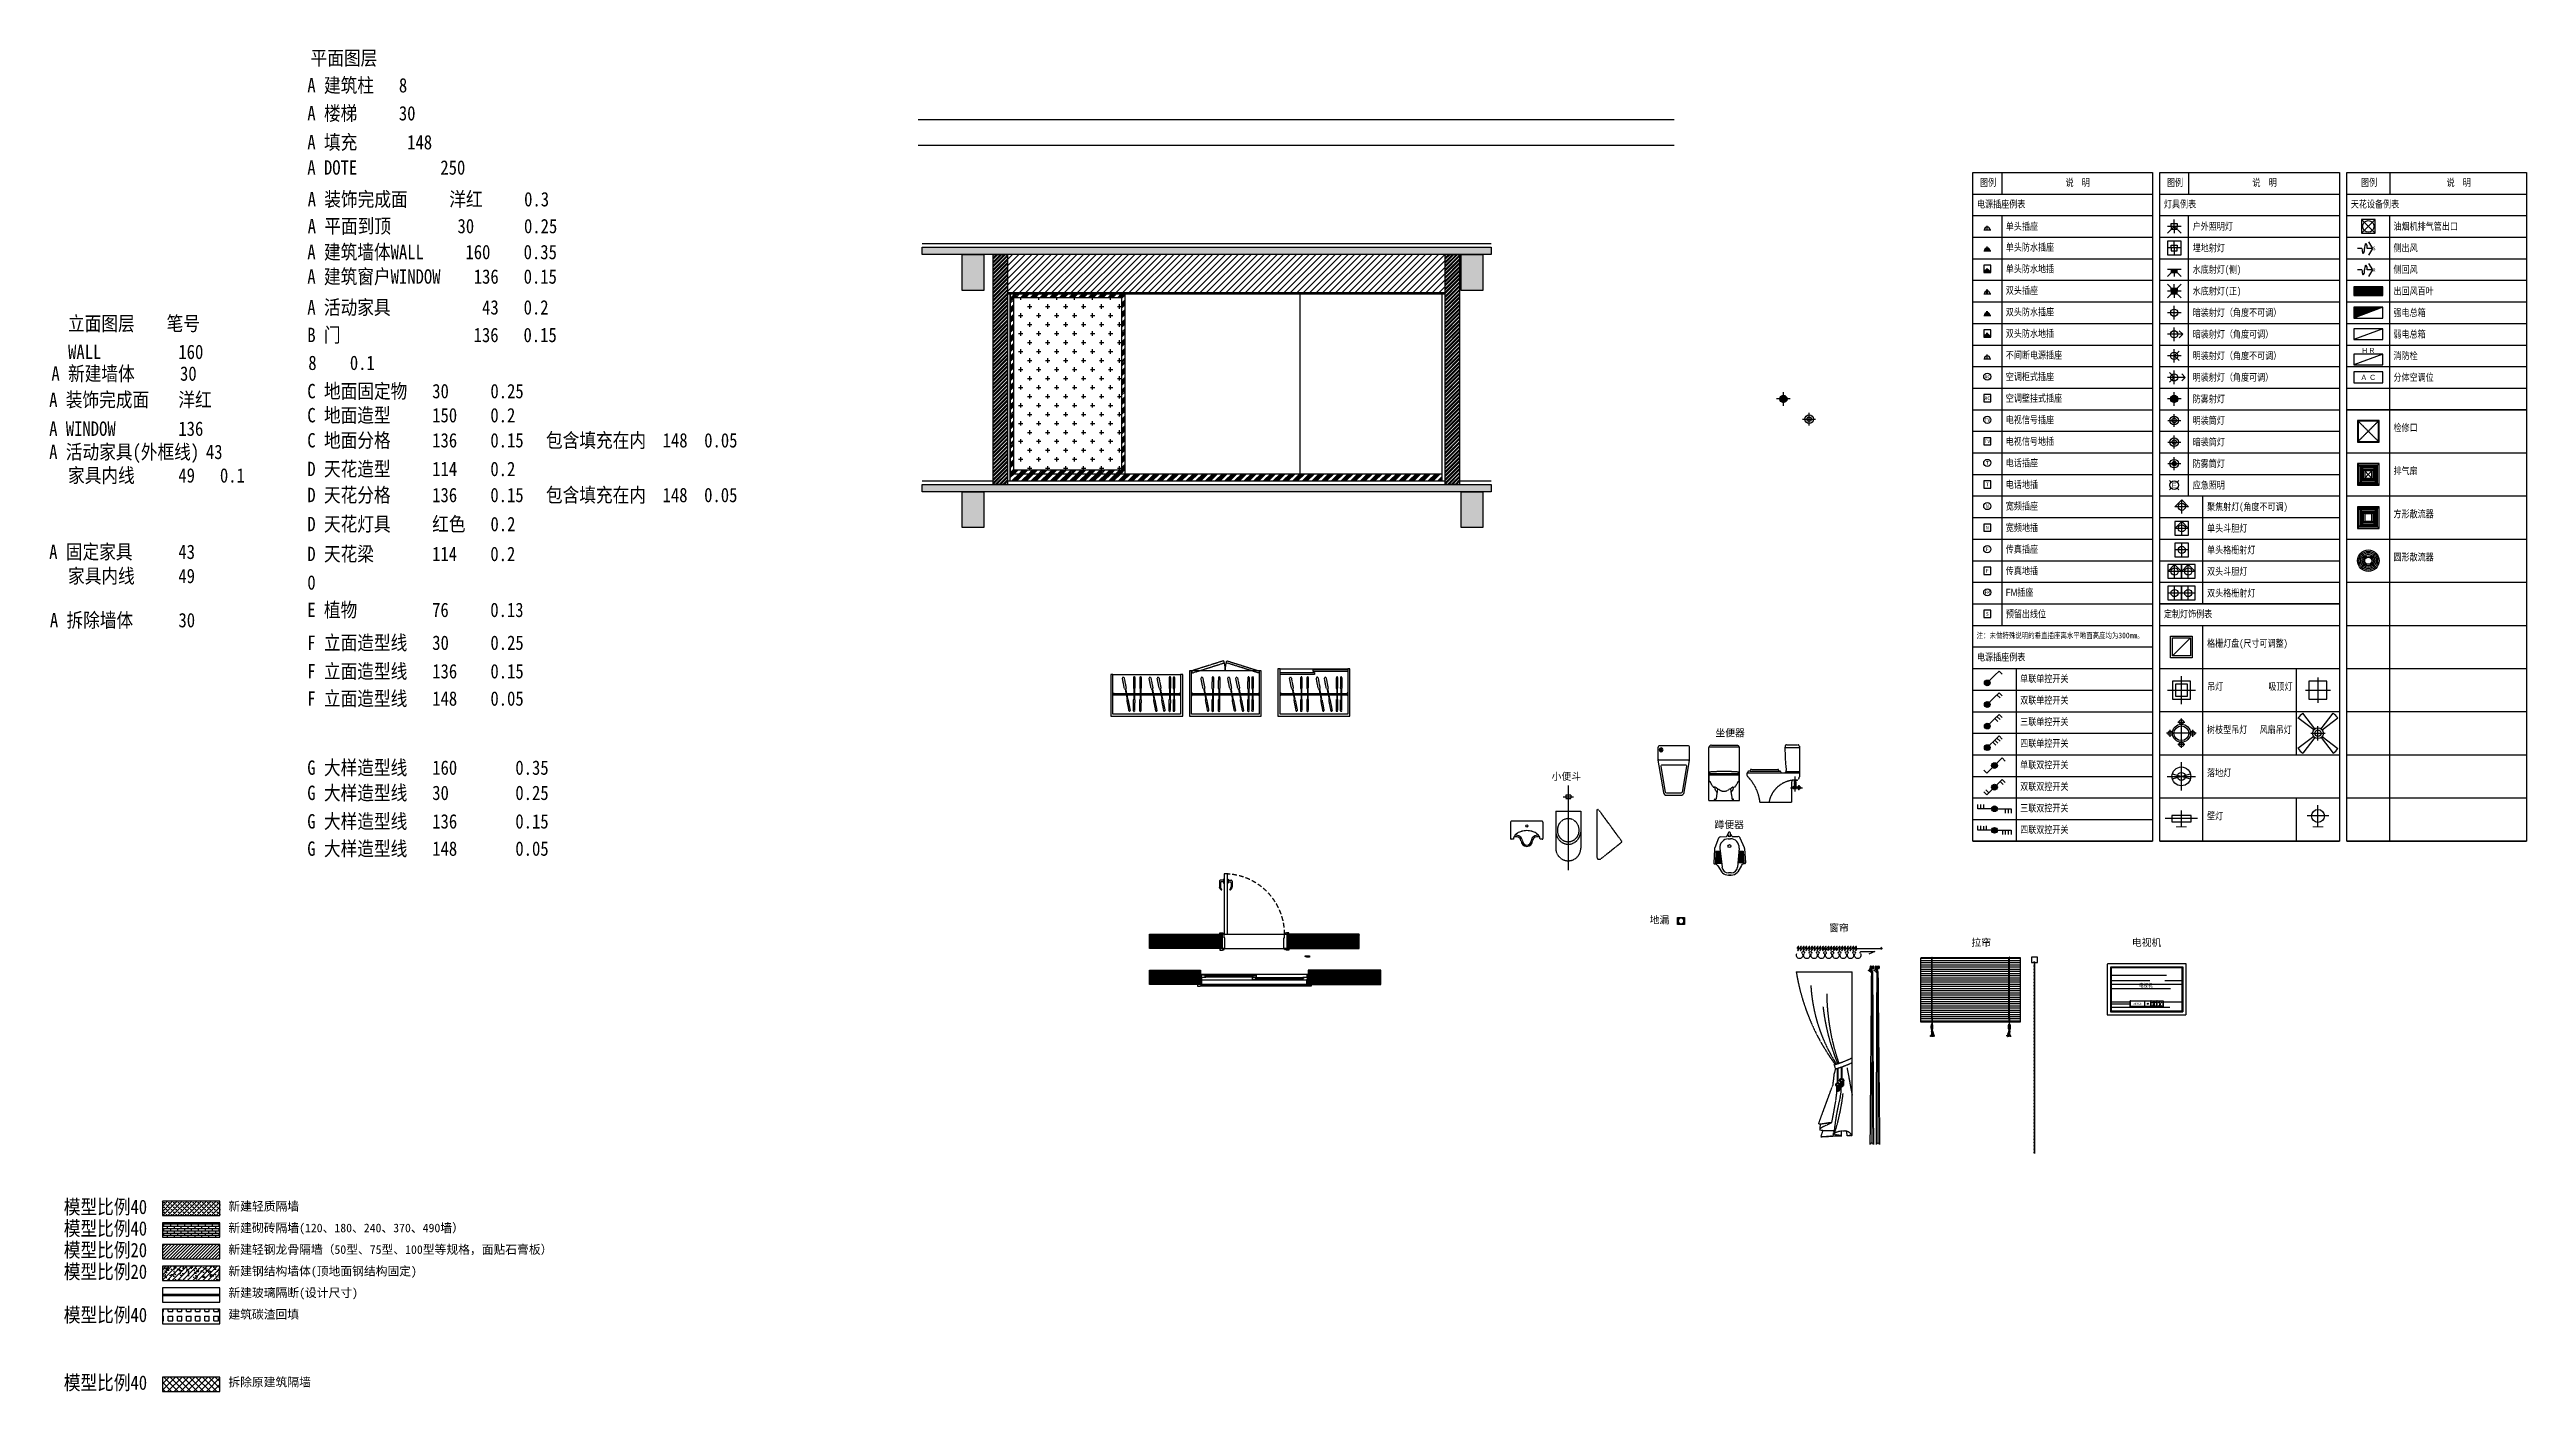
# Model space of a CAD drawing. Extents: x -153478 to 95136, y -45571 to 574449.
# Drawn here: x -153478 to -119024, y 555785 to 574449 of the extents above; entities that cross this region are included whole.
import ezdxf
from ezdxf.enums import TextEntityAlignment as Align
from ezdxf.lldxf.tags import DXFTag

# ---------------------------------------------------------------- set-up
doc = ezdxf.new("R2010")
doc.units = 0
doc.header["$LTSCALE"] = 10
doc.header["$MEASUREMENT"] = 0
for name, pattern in [('DASH', [0.35, 0.25, -0.1]), ('DASHED', [19.05, 12.7, -6.35]), ('HIDDEN', [0.375, 0.25, -0.125]), ('HIDDEN2', [0.1875, 0.125, -0.0625]), ('HIDDENX2', [0.75, 0.5, -0.25])]:
    doc.linetypes.add(name, pattern=pattern)
doc.layers.get('0').update_dxf_attribs({"linetype": 'CONTINUOUS'})
for name, color, linetype in [('8 备用图层', 8, 'CONTINUOUS'), ('A 固定家具', 43, 'CONTINUOUS'), ('A 拆除墙体', 30, 'CONTINUOUS'), ('A 新建墙体', 160, 'CONTINUOUS'), ('A 活动家具', 43, 'CONTINUOUS'), ('A 装饰完成面', 6, 'CONTINUOUS'), ('A填充', 148, 'CONTINUOUS'), ('A平面到顶', 30, 'CONTINUOUS'), ('A建筑墙体', 160, 'CONTINUOUS'), ('A建筑柱', 8, 'CONTINUOUS'), ('A建筑窗户', 136, 'CONTINUOUS'), ('A楼梯', 30, 'CONTINUOUS'), ('B杂物', 8, 'CONTINUOUS'), ('B门', 136, 'CONTINUOUS'), ('C地面分格', 136, 'CONTINUOUS'), ('C地面固定物', 30, 'CONTINUOUS'), ('C地面造型', 150, 'CONTINUOUS'), ('DIM_LEAD', 125, 'CONTINUOUS'), ('D天花分格', 136, 'CONTINUOUS'), ('D天花梁', 114, 'CONTINUOUS'), ('D天花灯具', 1, 'CONTINUOUS'), ('D天花造型', 114, 'CONTINUOUS'), ('E 植物', 76, 'CONTINUOUS'), ('F 立面造型线', 30, 'CONTINUOUS'), ('G 大样造型线', 160, 'CONTINUOUS'), ('K地漏', 43, 'CONTINUOUS'), ('K窗帘线', 43, 'CONTINUOUS'), ('SHY强弱电开关', 1, 'CONTINUOUS'), ('SHY强弱电插座', 1, 'CONTINUOUS')]:
    doc.layers.add(name, color=color, linetype=linetype)
doc.layers.add('A 轴线', color=250, linetype='CONTINUOUS', plot=False)
doc.styles.add('-宋体', font='simhei.ttf', dxfattribs={"width": 0.8})
doc.styles.add('KKD-fangsong', font='', dxfattribs={"width": 0.8})
doc.styles.get("Standard").update_dxf_attribs({"font": 'simhei.ttf'})
doc.styles.add('中文说明', font='simhei.ttf')
doc.styles.add('黑体', font='simhei.ttf')
doc.styles.get('KKD-fangsong').set_extended_font_data('SimSun')
tags = doc.linetypes.add('LED', pattern='A,12.7,-5.08,["LED",Standard,S=2.54,R=0,X=-2.54,Y=-1.27],-5.08', length=22.86).pattern_tags.tags
tags[6] = DXFTag(74, 10)
tags = doc.linetypes.add('T5', pattern='A,12.7,-5.08,["T5",Standard,S=2.54,R=0,X=-2.54,Y=-1.27],-5.08', length=22.86).pattern_tags.tags
tags[6] = DXFTag(74, 10)
pattern_1 = [(45, (0, 0), (-67.351921, 67.351921), []), (45, (22.45, 0), (-67.351921, 67.351921), []), (45, (44.9, 0), (-67.351921, 67.351921), []), (45, (67.35, 0), (-67.351921, 67.351921), [])]

msp = doc.modelspace()

# ---------------------------------------------------------------- texts
at = {"style": '-宋体', "width": 0.85}
for s, p in [('平面图层', (-149847.3, 574172.1)), ('立面图层', (-153221.1, 570479.1)), ('笔号', (-151849.8, 570479.1)), ('0', (-149892.6, 566877.4)), ('模型比例40', (-153280.2, 558192.7)), ('模型比例40', (-153280.2, 557892.2)), ('模型比例20', (-153280.2, 557591.7)), ('模型比例20', (-153280.2, 557291.1)), ('模型比例40', (-153280.2, 556690.1)), ('模型比例40', (-153280.2, 555747.6))]:
    msp.add_text(s, height=200, dxfattribs=at).set_placement(p, align=Align.BOTTOM_LEFT)
at = {"attachment_point": 1, "style": '-宋体'}
for s, width, insert, char_height in [('\\pi98.667;图例', 400, (-126723.6, 572649.6), 100), ('\\pi888.44;说  明', 2100, (-126323.6, 572649.6), 100), ('\\pi98.667;图例', 400, (-124123.6, 572649.6), 100), ('\\pi888.44;说  明', 2100, (-123723.6, 572649.6), 100), ('\\pi198.67;图例', 600, (-121523.6, 572649.6), 100), ('\\pi788.44;说  明', 1900, (-120923.6, 572649.6), 100), (' 电源插座例表', 2500, (-126723.6, 572349.6), 100), (' 灯具例表', 2500, (-124123.6, 572349.6), 100), (' 天花设备例表', 2500, (-121523.6, 572349.6), 100), (' 单头插座', 2100, (-126323.6, 572040.6), 100), (' 户外照明灯', 2100, (-123723.6, 572040.6), 100), ('油烟机排气管出口', 1850, (-120873.6, 572040.6), 100), (' 单头防水插座', 2100, (-126323.6, 571749.6), 100), (' 埋地射灯', 2100, (-123723.6, 571740.6), 100), ('侧出风', 1850, (-120873.6, 571740.6), 100), (' 单头防水地插', 2100, (-126323.6, 571449.6), 100), (' 水底射灯(侧)', 2100, (-123723.6, 571440.6), 100), ('侧回风', 1850, (-120873.6, 571440.6), 100), (' 双头插座', 2100, (-126323.6, 571149.6), 100), (' 水底射灯(正)', 2100, (-123723.6, 571140.6), 100), ('出回风百叶', 1850, (-120873.6, 571140.6), 100), (' 双头防水插座', 2100, (-126323.6, 570849.6), 100), (' 暗装射灯（角度不可调）', 2100, (-123723.6, 570840.6), 100), ('强电总箱', 1850, (-120873.6, 570840.6), 100), (' 双头防水地插', 2100, (-126323.6, 570549.6), 100), (' 不间断电源插座', 2100, (-126323.6, 570249.6), 100), (' 暗装射灯（角度可调）', 2100, (-123723.6, 570540.6), 100), (' 明装射灯（角度不可调）', 2100, (-123723.6, 570240.6), 100), ('消防栓', 1850, (-120873.6, 570240.6), 100), ('弱电总箱', 1850, (-120873.6, 570540.6), 100), (' 空调柜式插座', 2100, (-126323.6, 569949.6), 100), (' 明装射灯（角度可调）', 2100, (-123723.6, 569940.6), 100), ('分体空调位', 1850, (-120873.6, 569940.6), 100), (' 空调壁挂式插座', 2100, (-126323.6, 569649.6), 100), (' 防雾射灯', 2100, (-123723.6, 569640.6), 100), (' 电视信号插座', 2100, (-126323.6, 569349.6), 100), (' 明装筒灯', 2100, (-123723.6, 569340.6), 100), ('检修口', 1850, (-120873.6, 569240.6), 100), (' 电视信号地插', 2100, (-126323.6, 569049.6), 100), (' 暗装筒灯', 2100, (-123723.6, 569040.6), 100), (' 电话插座', 2100, (-126323.6, 568749.6), 100), (' 防雾筒灯', 2100, (-123723.6, 568740.6), 100), ('排气扇', 1850, (-120873.6, 568640.6), 100), (' 宽频插座', 2100, (-126323.6, 568149.6), 100), (' 电话地插', 2100, (-126323.6, 568449.6), 100), (' 应急照明', 2100, (-123723.6, 568440.6), 100), (' 宽频地插', 2100, (-126323.6, 567849.6), 100), (' 聚焦射灯(角度不可调)', 1900, (-123523.6, 568140.6), 100), (' 单头斗胆灯', 1900, (-123523.6, 567840.6), 100), ('方形散流器', 1850, (-120873.6, 568040.6), 100), (' 传真插座', 2100, (-126323.6, 567549.6), 100), (' 单头格栅射灯', 1900, (-123523.6, 567540.6), 100), (' 传真地插', 2100, (-126323.6, 567249.6), 100), (' 双头斗胆灯', 1900, (-123523.6, 567240.6), 100), ('圆形散流器', 1850, (-120873.6, 567440.6), 100), (' {\\fArial|b0|i0|c0|p32;FM}插座', 2100, (-126323.6, 566949.6), 100), (' 双头格栅射灯', 1900, (-123523.6, 566940.6), 100), (' 预留出线位', 2100, (-126323.6, 566649.6), 100), (' 定制灯饰例表', 2500, (-124123.6, 566649.6), 100), (' 注：未做特殊说明的垂直插座离水平地面高度均为300mm。', 2500, (-126723.6, 566339.6), 80), (' 格栅灯盘(尺寸可调整)', 1900, (-123523.6, 566240.6), 100), (' 电源插座例表', 2500, (-126723.6, 566049.6), 100), (' 单联单控开关', 1900, (-126123.6, 565749.6), 100), (' 双联单控开关', 1900, (-126123.6, 565449.6), 100), (' 吊灯           吸顶灯', 2000, (-123523.6, 565640.6), 100), (' 三联单控开关', 1900, (-126123.6, 565149.6), 100), (' 四联单控开关', 1900, (-126123.6, 564849.6), 100), (' 树枝型吊灯   风扇吊灯', 2000, (-123523.6, 565040.6), 100), (' 单联双控开关', 1900, (-126123.6, 564549.6), 100), (' 落地灯', 1900, (-123523.6, 564440.6), 100), (' 双联双控开关', 1900, (-126123.6, 564249.6), 100), (' 三联双控开关', 1900, (-126123.6, 563949.6), 100), (' 壁灯', 1900, (-123523.6, 563840.6), 100), (' 四联双控开关', 1900, (-126123.6, 563649.6), 100)]:
    msp.add_mtext_dynamic_manual_height_columns(s, width=width, gutter_width=300, heights=[0], dxfattribs=dict(at, insert=insert, char_height=char_height))
at = {"color": 1, "char_height": 100, "width": 634.527, "attachment_point": 1, "style": '中文说明'}
for s, insert in [('{\\fPMingLiU|b0|i0|c134|p18;坐便器}', (-130305.4, 564995.6)), ('{\\fPMingLiU|b0|i0|c134|p18;小便斗}', (-132583.9, 564389.7)), ('{\\fPMingLiU|b0|i0|c134|p18;蹲便器}', (-130318, 563719)), ('{\\fPMingLiU|b0|i0|c134|p18;地漏}', (-131220, 562394.1)), ('{\\fPMingLiU|b0|i0|c134|p18;窗帘}', (-128723.1, 562283.9)), ('{\\fPMingLiU|b0|i0|c134|p18;拉帘}', (-126744.5, 562079.8)), ('{\\fPMingLiU|b0|i0|c134|p18;电视机}', (-124512.4, 562079.8))]:
    msp.add_mtext(s, dxfattribs=dict(at, insert=insert))
at = {"color": 2, "attachment_point": 1, "style": '黑体'}
for s, insert, char_height, width in [('新建轻质隔墙', (-150990.8, 558419.7), 120.21, 1478.94), ('新建砌砖隔墙(120、180、240、370、490墙）', (-150990.8, 558119.2), 120.212, 3625.153), ('新建轻钢龙骨隔墙（50型、75型、100型等规格，面贴石膏板）', (-150990.8, 557818.7), 120.212, 4736.468), ('新建钢结构墙体(顶地面钢结构固定)', (-150990.8, 557518.1), 120.212, 4149.116), ('新建玻璃隔断(设计尺寸)', (-150990.8, 557217.6), 120.212, 2451.795), ('建筑碳渣回填', (-150990.8, 556917.1), 120.21, 1478.94), ('拆除原建筑隔墙', (-150990.8, 555974.6), 120.21, 1478.94)]:
    msp.add_mtext(s, dxfattribs=dict(at, insert=insert, char_height=char_height, width=width))
at = {"layer": '8 备用图层', "style": '-宋体', "width": 0.85}
msp.add_text('8    0.1', height=200, dxfattribs=at).set_placement((-149879, 569932.3), align=Align.BOTTOM_LEFT)
at = {"layer": 'A 固定家具', "color": 43, "linetype": 'ByBlock', "style": '-宋体', "width": 0.85}
for s, p in [('A 固定家具', (-153483.3, 567303.5)), ('43', (-151686.6, 567303.5))]:
    msp.add_text(s, height=200, dxfattribs=at).set_placement(p, align=Align.BOTTOM_LEFT)
at = {"layer": 'A 固定家具', "color": 49, "linetype": 'ByBlock', "style": '-宋体', "width": 0.85}
for s, p in [('家具内线', (-153221.1, 566967.5)), ('49', (-151686.6, 566967.5))]:
    msp.add_text(s, height=200, dxfattribs=at).set_placement(p, align=Align.BOTTOM_LEFT)
at = {"layer": 'A 拆除墙体', "color": 30, "style": '-宋体', "width": 0.85}
for s, p in [('A 拆除墙体', (-153473.5, 566353.2)), ('30', (-151685.1, 566353.2))]:
    msp.add_text(s, height=200, dxfattribs=at).set_placement(p, align=Align.BOTTOM_LEFT)
at = {"layer": 'A 新建墙体', "color": 30, "style": '-宋体', "width": 0.85}
for s, p in [('A 新建墙体', (-153452.1, 569782.7)), ('30', (-151663.7, 569782.7))]:
    msp.add_text(s, height=200, dxfattribs=at).set_placement(p, align=Align.BOTTOM_LEFT)
at = {"layer": 'A 活动家具', "color": 43, "linetype": 'ByBlock', "style": '-宋体', "width": 0.85}
for s, p in [('A 活动家具           43   0.2', (-149892.6, 570703.8)), ('A 活动家具(外框线)', (-153483.3, 568693.2)), ('43', (-151303.2, 568693.2))]:
    msp.add_text(s, height=200, dxfattribs=at).set_placement(p, align=Align.BOTTOM_LEFT)
at = {"layer": 'A 活动家具', "color": 49, "linetype": 'ByBlock', "style": '-宋体', "width": 0.85}
for s, p in [('家具内线', (-153221.1, 568366.3)), ('49   0.1', (-151686.6, 568366.3))]:
    msp.add_text(s, height=200, dxfattribs=at).set_placement(p, align=Align.BOTTOM_LEFT)
at = {"layer": 'A 装饰完成面', "color": 6, "style": '-宋体', "width": 0.85}
for s, p in [('A 装饰完成面     洋红     0.3', (-149887.4, 572207.7)), ('A 装饰完成面', (-153483.3, 569418.9))]:
    msp.add_text(s, height=200, dxfattribs=at).set_placement(p, align=Align.BOTTOM_LEFT)
at = {"layer": 'A 轴线', "color": 250, "linetype": 'Continuous', "style": '-宋体', "width": 0.85}
msp.add_text('A DOTE          250', height=200, dxfattribs=at).set_placement((-149892.6, 572648.9), align=Align.BOTTOM_LEFT)
at = {"layer": 'A填充', "color": 148, "style": '-宋体', "width": 0.85}
msp.add_text('A 填充      148', height=200, dxfattribs=at).set_placement((-149892.6, 573000.5), align=Align.BOTTOM_LEFT)
at = {"layer": 'A平面到顶', "color": 30, "style": '-宋体', "width": 0.85}
msp.add_text('A 平面到顶        30      0.25', height=200, dxfattribs=at).set_placement((-149887.4, 571833.9), align=Align.BOTTOM_LEFT)
at = {"layer": 'A平面到顶', "color": 6, "style": '-宋体', "width": 0.85}
msp.add_text('洋红', height=200, dxfattribs=at).set_placement((-151686.6, 569418.9), align=Align.BOTTOM_LEFT)
at = {"layer": 'A建筑墙体', "color": 160, "style": '-宋体', "width": 0.85}
for s, p in [('A 建筑墙体WALL     160    0.35', (-149892.6, 571473.1)), ('WALL', (-153221.1, 570084.5)), ('160', (-151686.6, 570084.5))]:
    msp.add_text(s, height=200, dxfattribs=at).set_placement(p, align=Align.BOTTOM_LEFT)
at = {"layer": 'A建筑柱', "color": 8, "style": '-宋体', "width": 0.85}
msp.add_text('A 建筑柱   8', height=200, dxfattribs=at).set_placement((-149892.6, 573792.6), align=Align.BOTTOM_LEFT)
at = {"layer": 'A建筑窗户', "color": 136, "style": '-宋体', "width": 0.85}
for s, p in [('A 建筑窗户WINDOW    136   0.15', (-149892.6, 571132.4)), ('A WINDOW', (-153483.3, 569016.3)), ('136', (-151686.6, 569016.3))]:
    msp.add_text(s, height=200, dxfattribs=at).set_placement(p, align=Align.BOTTOM_LEFT)
at = {"layer": 'A楼梯', "color": 30, "style": '-宋体', "width": 0.85}
msp.add_text('A 楼梯     30', height=200, dxfattribs=at).set_placement((-149892.6, 573403.2), align=Align.BOTTOM_LEFT)
at = {"layer": 'B门', "color": 136, "style": '-宋体', "width": 0.85}
msp.add_text('B 门                136   0.15', height=200, dxfattribs=at).set_placement((-149892.6, 570319.8), align=Align.BOTTOM_LEFT)
at = {"layer": 'C地面分格', "color": 136, "style": '-宋体', "width": 0.85}
msp.add_text('C 地面分格     136    0.15', height=200, dxfattribs=at).set_placement((-149892.6, 568854.7), align=Align.BOTTOM_LEFT)
at = {"layer": 'C地面分格', "color": 148, "style": '-宋体', "width": 0.85}
msp.add_text('包含填充在内  148  0.05', height=200, dxfattribs=at).set_placement((-146572.4, 568854.7), align=Align.BOTTOM_LEFT)
at = {"layer": 'C地面固定物', "color": 30, "style": '-宋体', "width": 0.85}
msp.add_text('C 地面固定物   30     0.25', height=200, dxfattribs=at).set_placement((-149892.6, 569538.6), align=Align.BOTTOM_LEFT)
at = {"layer": 'C地面造型', "color": 150, "style": '-宋体', "width": 0.85}
msp.add_text('C 地面造型     150    0.2', height=200, dxfattribs=at).set_placement((-149892.6, 569203.8), align=Align.BOTTOM_LEFT)
at = {"layer": 'D天花分格', "color": 136, "style": '-宋体', "width": 0.85}
msp.add_text('D 天花分格     136    0.15', height=200, dxfattribs=at).set_placement((-149892.6, 568093.8), align=Align.BOTTOM_LEFT)
at = {"layer": 'D天花分格', "color": 148, "style": '-宋体', "width": 0.85}
msp.add_text('包含填充在内  148  0.05', height=200, dxfattribs=at).set_placement((-146573.2, 568093.8), align=Align.BOTTOM_LEFT)
at = {"layer": 'D天花梁', "color": 114, "style": '-宋体', "width": 0.85}
msp.add_text('D 天花梁       114    0.2', height=200, dxfattribs=at).set_placement((-149892.6, 567274), align=Align.BOTTOM_LEFT)
at = {"layer": 'D天花灯具', "color": 1, "style": '-宋体', "width": 0.85}
msp.add_text('D 天花灯具     红色   0.2', height=200, dxfattribs=at).set_placement((-149892.6, 567689.6), align=Align.BOTTOM_LEFT)
at = {"layer": 'D天花造型', "color": 114, "style": '-宋体', "width": 0.85}
msp.add_text('D 天花造型     114    0.2', height=200, dxfattribs=at).set_placement((-149892.6, 568456.2), align=Align.BOTTOM_LEFT)
at = {"layer": 'E 植物', "color": 76, "style": '-宋体', "width": 0.85}
msp.add_text('E 植物         76     0.13', height=200, dxfattribs=at).set_placement((-149892.6, 566496.1), align=Align.BOTTOM_LEFT)
at = {"layer": 'F 立面造型线', "color": 30, "style": '-宋体', "width": 0.85}
msp.add_text('F 立面造型线   30     0.25', height=200, dxfattribs=at).set_placement((-149892.6, 566039), align=Align.BOTTOM_LEFT)
at = {"layer": 'F 立面造型线', "color": 136, "style": '-宋体', "width": 0.85}
msp.add_text('F 立面造型线   136    0.15', height=200, dxfattribs=at).set_placement((-149892.6, 565642.5), align=Align.BOTTOM_LEFT)
at = {"layer": 'F 立面造型线', "color": 148, "style": '-宋体', "width": 0.85}
msp.add_text('F 立面造型线   148    0.05', height=200, dxfattribs=at).set_placement((-149892.6, 565263), align=Align.BOTTOM_LEFT)
at = {"layer": 'G 大样造型线', "color": 160, "style": '-宋体', "width": 0.85}
msp.add_text('G 大样造型线   160       0.35', height=200, dxfattribs=at).set_placement((-149892.6, 564301.7), align=Align.BOTTOM_LEFT)
at = {"layer": 'G 大样造型线', "color": 30, "style": '-宋体', "width": 0.85}
msp.add_text('G 大样造型线   30        0.25', height=200, dxfattribs=at).set_placement((-149892.6, 563951.2), align=Align.BOTTOM_LEFT)
at = {"layer": 'G 大样造型线', "color": 136, "style": '-宋体', "width": 0.85}
msp.add_text('G 大样造型线   136       0.15', height=200, dxfattribs=at).set_placement((-149892.6, 563554.7), align=Align.BOTTOM_LEFT)
at = {"layer": 'G 大样造型线', "color": 148, "style": '-宋体', "width": 0.85}
msp.add_text('G 大样造型线   148       0.05', height=200, dxfattribs=at).set_placement((-149892.6, 563175.2), align=Align.BOTTOM_LEFT)

# ---------------------------------------------------------------- blocks, each defined once
blk = doc.blocks.new('DRAPES2')
at = {"layer": 'K窗帘线', "color": 43}
for p, q in [((0, 0), (82, 37)), ((186, 0), (0, 0))]:
    blk.add_line(p, q, dxfattribs=at)
at = {"layer": 'K窗帘线', "color": 43, "linetype": 'ByBlock', "extrusion": (0, 0, -1)}
for centre, major_axis, start_param, end_param in [((186, 18), (-12.6, 12.6), 1.740708, 3.927048), ((237, 54), (-31.3, 31.3), 4.8823, 7.06864), ((237, 54), (-31.3, 31.3), 0.785455, 2.971795), ((288, 18), (-12.6, 12.6), 1.740708, 6.113388), ((338, 54), (31.3, 31.3), 3.311504, 5.497844), ((338, 54), (-31.3, 31.3), 0.785455, 2.971795), ((389, 18), (-12.6, 12.6), 1.740708, 6.113388), ((439, 54), (-31.3, 31.3), 4.8823, 7.06864), ((439, 54), (-31.3, 31.3), 0.785455, 2.971795), ((490, 18), (12.6, 12.6), 0.169911, 4.542591), ((541, 54), (31.3, 31.3), 3.311504, 5.497844), ((541, 54), (31.3, 31.3), -0.785341, 1.400999), ((591, 18), (12.6, 12.6), 2.356251, 4.542591), ((591, 18), (-12.6, 12.6), 1.740708, 3.927048), ((642, 54), (-31.3, 31.3), 4.8823, 7.06864), ((642, 54), (-31.3, 31.3), 0.785455, 2.971795), ((693, 18), (-12.6, 12.6), 1.740708, 6.113388), ((743, 54), (31.3, 31.3), 3.311504, 5.497844), ((743, 54), (-31.3, 31.3), 0.785455, 2.971795), ((794, 18), (-12.6, 12.6), 1.740708, 6.113388), ((844, 54), (-31.3, 31.3), 4.8823, 7.06864), ((844, 54), (-31.3, 31.3), 0.785455, 2.971795), ((895, 18), (12.6, 12.6), 0.169911, 4.542591), ((946, 54), (31.3, 31.3), 3.311504, 5.497844), ((946, 54), (31.3, 31.3), -0.785341, 1.400999), ((996, 18), (12.6, 12.6), 2.356251, 4.542591)]:
    blk.add_ellipse(centre, major_axis=major_axis, ratio=1, start_param=start_param, end_param=end_param, dxfattribs=at)
at = {"layer": 'K窗帘线', "color": 43, "extrusion": (0, 0, -1)}
for centre, major_axis, start_param, end_param in [((996, 18), (-12.6, 12.6), 1.740708, 3.927048), ((1047, 54), (-31.3, 31.3), 4.8823, 7.06864), ((1047, 54), (-31.3, 31.3), 0.785455, 2.971795)]:
    blk.add_ellipse(centre, major_axis=major_axis, ratio=1, start_param=start_param, end_param=end_param, dxfattribs=at)
blk = doc.blocks.new('06BDR-PR2')
at = {"layer": 'K窗帘线', "color": 49}
blk.add_line((343, 0), (0, 0), dxfattribs=at)
for centre, start, end in [((-16, 32), 296.9731, 333.1823), ((-16, -32), 26.8177, 63.0269)]:
    blk.add_arc(centre, 36.1, start, end, dxfattribs=at)
for centre, major_axis, start_param, end_param in [((353, 0), (-16.5, -28.6), 1.716714, 4.858306), ((372, 0), (-16.5, -28.6), 4.858306, 7.999899), ((391, 0), (-16.5, -28.6), 1.716714, 4.858306), ((410, 0), (-16.5, -28.6), 4.858306, 7.999899), ((429, 0), (-16.5, -28.6), 1.716714, 4.858306), ((449, 0), (-16.5, -28.6), 4.858306, 7.999899), ((468, 0), (-16.5, -28.6), 1.716714, 4.858306), ((487, 0), (-16.5, -28.6), 4.858306, 7.999899), ((506, 0), (-16.5, -28.6), 1.716714, 4.858306), ((525, 0), (-16.5, -28.6), 4.858306, 7.999899), ((545, 0), (-16.5, -28.6), 1.716714, 4.858306), ((564, 0), (-16.5, -28.6), 4.858306, 7.999899), ((583, 0), (-16.5, -28.6), 1.716714, 4.858306), ((602, 0), (16.5, 28.6), 1.716714, 4.858306), ((621, 0), (16.5, 28.6), 4.858306, 7.999899), ((641, 0), (16.5, 28.6), 1.716714, 4.858306), ((660, 0), (16.5, 28.6), 4.858306, 7.999899), ((679, 0), (16.5, 28.6), 1.716714, 4.858306), ((698, 0), (16.5, 28.6), 4.858306, 7.999899), ((717, 0), (16.5, 28.6), 1.716714, 4.858306), ((737, 0), (16.5, 28.6), 4.858306, 7.999899), ((756, 0), (16.5, 28.6), 1.716714, 4.858306), ((775, 0), (16.5, 28.6), 4.858306, 7.999899), ((794, 0), (16.5, 28.6), 1.716714, 4.858306), ((813, 0), (16.5, 28.6), 4.858306, 7.999899), ((832, 0), (16.5, 28.6), 1.716714, 4.858306), ((852, 0), (-16.5, -28.6), 1.716714, 4.858306), ((871, 0), (-16.5, -28.6), 4.858306, 7.999899), ((890, 0), (-16.5, -28.6), 1.716714, 4.858306), ((909, 0), (-16.5, -28.6), 4.858306, 7.999899), ((928, 0), (-16.5, -28.6), 1.716714, 4.858306), ((948, 0), (-16.5, -28.6), 4.858306, 7.999899), ((967, 0), (-16.5, -28.6), 1.716714, 4.858306), ((986, 0), (-16.5, -28.6), 4.858306, 7.999899), ((1005, 0), (-16.5, -28.6), 1.716714, 4.858306), ((1024, 0), (-16.5, -28.6), 4.858306, 7.999899), ((1044, 0), (-16.5, -28.6), 1.716714, 4.858306), ((1063, 0), (-16.5, -28.6), 4.858306, 7.999899), ((1082, 0), (-16.5, -28.6), 1.716714, 4.858306), ((1101, 0), (-16.5, -28.6), 4.858306, 7.999899), ((1120, 0), (-16.5, -28.6), 1.716714, 4.858306), ((1140, 0), (-16.5, -28.6), 4.858306, 7.999899), ((1159, 0), (-16.5, -28.6), 1.716714, 4.858306), ((1178, 0), (-16.5, -28.6), 4.858306, 7.999899)]:
    blk.add_ellipse(centre, major_axis=major_axis, ratio=0.254545, start_param=start_param, end_param=end_param, dxfattribs=at)
blk = doc.blocks.new('QBLOCK2009110311334111')
at = {"layer": 'K地漏', "color": 43, "linetype": 'HIDDENX2', "ltscale": 50}
blk.add_lwpolyline([(-50, -50), (50, -50), (50, 50), (-50, 50)], close=True, dxfattribs=at)
at = {"layer": 'K地漏', "color": 49, "linetype": 'HIDDENX2', "ltscale": 50}
for centre, radius in [((-39, 39), 4), ((0, 0), 40), ((39, 39), 4), ((-39, -39), 4), ((39, -39), 4)]:
    blk.add_circle(centre, radius, dxfattribs=at)
blk = doc.blocks.new('A$C056277C4')
at = {"color": 0, "linetype": 'ByBlock'}
blk.add_lwpolyline([(9, -29), (457, 113), (448, 141), (0, 0)], close=True, dxfattribs=at)
at = {"color": 148, "linetype": 'ByBlock'}
blk.add_arc((0, 0), 470, 0, 17.477, dxfattribs=at)
blk = doc.blocks.new('*U21')
at = {"layer": 'A 装饰完成面'}
for points in [[(76, 725), (76, 729), (76, 729), (40, 729), (40, 745), (4, 745), (4, 725), (0, 725), (0, 750), (80, 750), (80, 725), (80, 725)], [(4, -725), (4, -729), (4, -729), (40, -729), (40, -745), (76, -745), (76, -725), (80, -725), (80, -750), (0, -750), (0, -725), (0, -725)]]:
    blk.add_lwpolyline(points, close=True, dxfattribs=at)
at = {"layer": 'B门', "color": 136}
for p, q in [((7, 25), (7, 675)), ((37, 25), (37, 675)), ((43, -25), (43, -675)), ((73, -25), (73, -675))]:
    blk.add_line(p, q, dxfattribs=at)
at = {"layer": 'B门', "color": 148}
for p, q in [((18, 25), (18, 675)), ((26, 25), (26, 675)), ((54, -25), (54, -675)), ((62, -25), (62, -675))]:
    blk.add_line(p, q, dxfattribs=at)
at = {"layer": 'B门'}
for points in [[(26, 675), (26, 685), (18, 685), (18, 675), (7, 675), (7, 740), (37, 740), (37, 675)], [(26, 25), (26, 15), (18, 15), (18, 25), (7, 25), (7, -25), (37, -25), (37, 25)], [(54, -25), (54, -15), (62, -15), (62, -25), (73, -25), (73, 25), (43, 25), (43, -25)], [(54, -675), (54, -685), (62, -685), (62, -675), (73, -675), (73, -740), (43, -740), (43, -675)]]:
    blk.add_lwpolyline(points, close=True, dxfattribs=at)
at = {"layer": 'C地面固定物'}
for p, q in [((0, -725), (0, 725)), ((80, -725), (80, 725))]:
    blk.add_line(p, q, dxfattribs=at)
blk = doc.blocks.new('门把手01')
at = {"color": 8}
for p, q in [((-88, 103), (-88, 181)), ((-73, 123), (-73, 181)), ((-31, 88), (-73, 88)), ((-31, 113), (-63, 113)), ((33, 113), (65, 113)), ((33, 88), (75, 88)), ((75, 123), (75, 181)), ((90, 103), (90, 181))]:
    blk.add_line(p, q, dxfattribs=at)
for points in [[(-31, 73), (-31, 128), (-24, 128), (-24, 73)], [(33, 73), (33, 128), (26, 128), (26, 73)]]:
    blk.add_lwpolyline(points, close=True, dxfattribs=at)
for centre, radius, start, end in [((-38, 178), 50.5, 118.8609, 176.6301), ((-73, 103), 15, 180, 270), ((-20, 176), 53.5, 132.2484, 174.3866), ((-63, 123), 10, 180, 270), ((-59, 219), 4.64, 312.2484, 132.2484), ((61, 219), 4.64, 47.7516, 227.7516), ((22, 176), 53.5, 5.6134, 47.7516), ((40, 178), 50.5, 3.3699, 61.1391), ((65, 123), 10, 270, 0), ((75, 103), 15, 270, 0)]:
    blk.add_arc(centre, radius, start, end, dxfattribs=at)
blk = doc.blocks.new('门套1(可替换)')
at = {"layer": 'A 装饰完成面'}
blk.add_lwpolyline([(0, 0), (60, 0), (60, -20), (25, -20), (25, -20, 0.294316), (8, -14, -0.513708), (5, -13), (0, -13), (0, 0)], format="xyb", dxfattribs=at)
blk = doc.blocks.new('*U23')
at = {"layer": 'A 装饰完成面'}
for p, q in [((-30, 0), (-30, -200)), ((870, 0), (870, -200))]:
    blk.add_line(p, q, dxfattribs=at)
for points in [[(-30, -200), (10, -200), (10, -50), (0, -50), (0, 0), (-30, 0)], [(870, -200), (830, -200), (830, -50), (840, -50), (840, 0), (870, 0)]]:
    blk.add_lwpolyline(points, dxfattribs=at)
at = {"layer": 'B门'}
blk.add_lwpolyline([(0, 0), (45, 0), (45, 840), (0, 840)], close=True, dxfattribs=at)
at = {"layer": 'B门', "color": 8, "linetype": 'DASHED', "ltscale": 0.5}
blk.add_arc((0, 0), 840, 0, 90, dxfattribs=at)
at = {"layer": 'C地面造型'}
for p, q in [((0, 0), (840, 0)), ((0, -200), (830, -200))]:
    blk.add_line(p, q, dxfattribs=at)
at = {"layer": 'D天花造型'}
for p, q in [((0, 0), (840, 0)), ((0, -200), (830, -200))]:
    blk.add_line(p, q, dxfattribs=at)
at = {"layer": 'A 装饰完成面', "rotation": 180}
blk.add_blockref('门套1(可替换)', (0, 0), dxfattribs=at)
at = {"layer": 'A 装饰完成面', "xscale": -1, "rotation": 180}
blk.add_blockref('门套1(可替换)', (840, 0), dxfattribs=at)
at = {"layer": 'A 装饰完成面', "xscale": -1}
blk.add_blockref('门套1(可替换)', (0, -200), dxfattribs=at)
at = {"layer": 'A 装饰完成面'}
blk.add_blockref('门套1(可替换)', (840, -200), dxfattribs=at)
at = {"layer": 'B门', "rotation": 180}
blk.add_blockref('门把手01', (23, 840), dxfattribs=at)
blk = doc.blocks.new('*U22')
at = {"layer": 'A 装饰完成面'}
for points in [[(0, 0), (20, 0), (20, 60)], [(0, 0), (0, 60), (20, 60)], [(1500, 0), (1480, 0), (1480, 60)], [(1500, 0), (1500, 60), (1480, 60)]]:
    blk.add_lwpolyline(points, dxfattribs=at)
at = {"layer": 'D天花造型'}
for p, q in [((1480, 0), (20, 0)), ((1505, -20), (-5, -20))]:
    blk.add_line(p, q, dxfattribs=at)
at = {"layer": 'D天花造型', "color": 8}
blk.add_line((1480, -12.5), (20, -12.5), dxfattribs=at)
at = {"layer": 'A 装饰完成面', "xscale": -1}
blk.add_blockref('门套1(可替换)', (20, 0), dxfattribs=at)
at = {"layer": 'A 装饰完成面'}
blk.add_blockref('门套1(可替换)', (1480, 0), dxfattribs=at)
blk = doc.blocks.new('*U97')
at = {"color": 8}
for p, q in [((-150, 150), (-50, 50)), ((50, 50), (150, 150)), ((-150, -150), (-50, -50)), ((50, -50), (150, -150))]:
    blk.add_line(p, q, dxfattribs=at)
blk.add_lwpolyline([(-150, -150), (150, -150), (150, 150), (-150, 150)], close=True)
for points in [[(-130, -130), (130, -130), (130, 130), (-130, 130)], [(-110, -110), (110, -110), (110, 110), (-110, 110)], [(-90, -90), (90, -90), (90, 90), (-90, 90)], [(-70, -70), (70, -70), (70, 70), (-70, 70)], [(-50, -50), (50, -50), (50, 50), (-50, 50)]]:
    blk.add_lwpolyline(points, close=True, dxfattribs=at)
for points in [[(-50, 50), (0, 0), (-50, -50)], [(50, 50), (0, 0), (50, -50)]]:
    blk.add_lwpolyline(points, dxfattribs=at)
blk = doc.blocks.new('*U86')
at = {"color": 8}
for p, q in [((-187.5, 42.5), (187.5, 42.5)), ((-187.5, 32.5), (187.5, 32.5)), ((-187.5, 17.5), (187.5, 17.5)), ((-187.5, 7.5), (187.5, 7.5)), ((-187.5, -7.5), (187.5, -7.5)), ((-187.5, -17.5), (187.5, -17.5)), ((-187.5, -32.5), (187.5, -32.5)), ((-187.5, -42.5), (187.5, -42.5))]:
    blk.add_line(p, q, dxfattribs=at)
for points in [[(200, 60), (-200, 60), (-200, -60), (200, -60)], [(187.5, 47.5), (-187.5, 47.5), (-187.5, -47.5), (187.5, -47.5)]]:
    blk.add_lwpolyline(points, close=True)
blk = doc.blocks.new('*U87')
at = {"linetype": 'ByBlock'}
h = blk.add_hatch(color=0, dxfattribs=at)
edge = h.paths.add_edge_path()
edge.add_arc((0, 0), 40, 0, 360)
for p, q in [((28, 28), (106, 106)), ((106, 106), (163, 163)), ((163, 163), (205, 120))]:
    blk.add_line(p, q)
at = {"color": 0, "linetype": 'ByBlock'}
blk.add_circle((0, 0), 40, dxfattribs=at)
blk = doc.blocks.new('暗装射灯(角度不可调)')
at = {"color": 8}
for p, q in [((1.9, 0), (-1.9, 0)), ((0, -1.9), (0, 1.9))]:
    blk.add_line(p, q, dxfattribs=at)
at = {"color": 0}
blk.add_circle((0, 0), 1, dxfattribs=at)
blk = doc.blocks.new('*U88')
at = {"xscale": 50, "yscale": 50, "zscale": 50}
blk.add_blockref('暗装射灯(角度不可调)', (27895, -2007), dxfattribs=at)
blk = doc.blocks.new('*U55')
blk.add_line((28957, -4411), (28767, -4411))
for points in [[(28767, -4411), (28862, -4316), (28957, -4411)], [(28862, -4506), (28862, -4316)]]:
    blk.add_lwpolyline(points)
blk.add_circle((28862, -4411), 50)
blk = doc.blocks.new('明装筒灯')
at = {"color": 8}
for p, q in [((-90, 0), (90, 0)), ((0, -90), (0, 90))]:
    blk.add_line(p, q, dxfattribs=at)
blk.add_lwpolyline([(-42, 0), (0, 42), (42, 0), (0, -42)], close=True, dxfattribs=at)
blk.add_circle((0, 0), 60)
blk = doc.blocks.new('*U56')
blk.add_blockref('明装筒灯', (0, 0))
blk = doc.blocks.new('*U83')
for p, q in [((-50, 0), (50, 0)), ((0, 0), (0, 60))]:
    blk.add_line(p, q)
blk.add_arc((0, 0), 40, 0, 180)
blk = doc.blocks.new('*U57')
blk.add_circle((0, 0), 50)
at = {"style": '黑体'}
blk.add_attdef('AC', text='', height=50, dxfattribs=at).set_placement((0, 0), align=Align.MIDDLE_CENTER)
blk = doc.blocks.new('*U58')
h = blk.add_hatch(color=256)
h.dxf.hatch_style = 1
h.paths.add_polyline_path([(0, 40), (0, 0), (40, 0, 0.414214)])
h.paths.add_polyline_path([(0, 40, 0.414214), (-40, 0), (0, 0)])
for p, q in [((-50, 0), (50, 0)), ((0, 0), (0, 60))]:
    blk.add_line(p, q)
blk.add_arc((0, 0), 40, 0, 180)
blk = doc.blocks.new('*U79')
h = blk.add_hatch(color=256)
h.dxf.hatch_style = 1
h.paths.add_polyline_path([(0, 40), (0, 0), (40, 0, 0.414214)])
h.paths.add_polyline_path([(0, 40, 0.414214), (-40, 0), (0, 0)])
for p, q in [((-50, 0), (50, 0)), ((0, 0), (0, 60))]:
    blk.add_line(p, q)
blk.add_lwpolyline([(-50, 0), (50, 0), (50, 100), (-50, 100)], close=True)
blk.add_arc((0, 0), 40, 0, 180)
blk = doc.blocks.new('*U80')
for p, q in [((-50, 0), (50, 0)), ((-5, 0), (-5, 60)), ((5, 0), (5, 60))]:
    blk.add_line(p, q)
blk.add_arc((0, 0), 40, 0, 180)
blk = doc.blocks.new('*U81')
h = blk.add_hatch(color=256)
h.dxf.hatch_style = 1
h.paths.add_polyline_path([(0, 40), (0, 0), (40, 0, 0.414214)])
h.paths.add_polyline_path([(0, 40, 0.414214), (-40, 0), (0, 0)])
for p, q in [((-50, 0), (50, 0)), ((-5, 0), (-5, 60)), ((5, 0), (5, 60))]:
    blk.add_line(p, q)
blk.add_arc((0, 0), 40, 0, 180)
blk = doc.blocks.new('*U82')
h = blk.add_hatch(color=256)
h.dxf.hatch_style = 1
h.paths.add_polyline_path([(0, 40), (0, 0), (40, 0, 0.414214)])
h.paths.add_polyline_path([(0, 40, 0.414214), (-40, 0), (0, 0)])
for p, q in [((-50, 0), (50, 0)), ((-5, 0), (-5, 60)), ((5, 0), (5, 60))]:
    blk.add_line(p, q)
blk.add_lwpolyline([(-50, 0), (50, 0), (50, 100), (-50, 100)], close=True)
blk.add_arc((0, 0), 40, 0, 180)
blk = doc.blocks.new('*U84')
blk.add_lwpolyline([(-50, -50), (50, -50), (50, 50), (-50, 50)], close=True)
at = {"style": '黑体'}
blk.add_attdef('AC', text='', height=50, dxfattribs=at).set_placement((0, 0), align=Align.MIDDLE_CENTER)
blk = doc.blocks.new('*U85')
at = {"linetype": 'ByBlock'}
h = blk.add_hatch(color=0, dxfattribs=at)
edge = h.paths.add_edge_path()
edge.add_arc((0, 0), 40, 0, 360)
for p, q in [((28, 28), (106, 106)), ((106, 106), (163, 163)), ((134, 134), (177, 92)), ((163, 163), (205, 120))]:
    blk.add_line(p, q)
at = {"color": 0, "linetype": 'ByBlock'}
blk.add_circle((0, 0), 40, dxfattribs=at)
blk = doc.blocks.new('*U71')
at = {"linetype": 'ByBlock'}
h = blk.add_hatch(color=0, dxfattribs=at)
edge = h.paths.add_edge_path()
edge.add_arc((0, 0), 40, 0, 360)
for p, q in [((28, 28), (106, 106)), ((106, 106), (163, 163)), ((106, 106), (148, 64)), ((134, 134), (177, 92)), ((163, 163), (205, 120))]:
    blk.add_line(p, q)
at = {"color": 0, "linetype": 'ByBlock'}
blk.add_circle((0, 0), 40, dxfattribs=at)
blk = doc.blocks.new('*U72')
at = {"linetype": 'ByBlock'}
h = blk.add_hatch(color=0, dxfattribs=at)
edge = h.paths.add_edge_path()
edge.add_arc((0, 0), 40, 0, 360)
for p, q in [((28, 28), (106, 106)), ((78, 78), (120, 35)), ((106, 106), (163, 163)), ((106, 106), (148, 64)), ((134, 134), (177, 92)), ((163, 163), (205, 120))]:
    blk.add_line(p, q)
at = {"color": 0, "linetype": 'ByBlock'}
blk.add_circle((0, 0), 40, dxfattribs=at)
blk = doc.blocks.new('*U73')
at = {"linetype": 'ByBlock'}
h = blk.add_hatch(color=0, dxfattribs=at)
edge = h.paths.add_edge_path()
edge.add_arc((0, 0), 40, 0, 360)
for p, q in [((28, 28), (106, 106)), ((106, 106), (148, 64)), ((-106, -106), (-148, -64)), ((-28, -28), (-106, -106))]:
    blk.add_line(p, q)
at = {"color": 0, "linetype": 'ByBlock'}
blk.add_circle((0, 0), 40, dxfattribs=at)
blk = doc.blocks.new('*U74')
at = {"linetype": 'ByBlock'}
h = blk.add_hatch(color=0, dxfattribs=at)
edge = h.paths.add_edge_path()
edge.add_arc((0, 0), 40, 0, 360)
for p, q in [((28, 28), (106, 106)), ((78, 78), (120, 35)), ((106, 106), (148, 64)), ((-106, -106), (-148, -64)), ((-78, -78), (-120, -35)), ((-28, -28), (-106, -106))]:
    blk.add_line(p, q)
at = {"color": 0, "linetype": 'ByBlock'}
blk.add_circle((0, 0), 40, dxfattribs=at)
blk = doc.blocks.new('*U75')
at = {"linetype": 'ByBlock'}
h = blk.add_hatch(color=0, dxfattribs=at)
edge = h.paths.add_edge_path()
edge.add_arc((0, 0), 40, 0, 360)
for p, q in [((28, 28), (106, 106)), ((106, 106), (163, 163)), ((106, 106), (148, 64)), ((134, 134), (177, 92)), ((163, 163), (205, 120)), ((-163, -163), (-205, -120)), ((-134, -134), (-177, -92)), ((-106, -106), (-163, -163)), ((-106, -106), (-148, -64)), ((-28, -28), (-106, -106))]:
    blk.add_line(p, q)
at = {"color": 0, "linetype": 'ByBlock'}
blk.add_circle((0, 0), 40, dxfattribs=at)
blk = doc.blocks.new('*U76')
at = {"linetype": 'ByBlock'}
h = blk.add_hatch(color=0, dxfattribs=at)
edge = h.paths.add_edge_path()
edge.add_arc((0, 0), 40, 0, 360)
for p, q in [((28, 28), (106, 106)), ((78, 78), (120, 35)), ((106, 106), (163, 163)), ((106, 106), (148, 64)), ((134, 134), (177, 92)), ((163, 163), (205, 120)), ((-163, -163), (-205, -120)), ((-134, -134), (-177, -92)), ((-106, -106), (-163, -163)), ((-106, -106), (-148, -64)), ((-78, -78), (-120, -35)), ((-28, -28), (-106, -106))]:
    blk.add_line(p, q)
at = {"color": 0, "linetype": 'ByBlock'}
blk.add_circle((0, 0), 40, dxfattribs=at)
blk = doc.blocks.new('*U77')
at = {"color": 8}
for p, q in [((95, 0), (-95, 0)), ((0, 0), (0, 95)), ((0, 0), (0, -95))]:
    blk.add_line(p, q, dxfattribs=at)
for points in [[(-95, -95), (0, 0), (95, -95)], [(-40, 0), (-40, 40), (40, 40), (40, 0)], [(-40, 0), (-40, -40), (40, -40), (40, 0)]]:
    blk.add_lwpolyline(points)
blk = doc.blocks.new('*U78')
at = {"color": 8}
for p, q in [((95, 0), (-95, 0)), ((0, 0), (0, 95)), ((0, 0), (0, -95))]:
    blk.add_line(p, q, dxfattribs=at)
blk.add_lwpolyline([(-95, -95), (95, -95), (95, 95), (-95, 95)], close=True)
for points in [[(-40, 0), (-40, 40), (40, 40), (40, 0)], [(-40, 0), (-40, -40), (40, -40), (40, 0)]]:
    blk.add_lwpolyline(points)
blk = doc.blocks.new('*U59')
for p, q in [((28957, -4411), (28767, -4411)), ((29147, -4411), (28957, -4411))]:
    blk.add_line(p, q)
for points in [[(28957, -4506), (28957, -4316), (28767, -4316), (28767, -4506)], [(29147, -4506), (29147, -4316), (28957, -4316), (28957, -4506)]]:
    blk.add_lwpolyline(points, close=True)
for points in [[(28862, -4506), (28862, -4316)], [(29052, -4506), (29052, -4316)]]:
    blk.add_lwpolyline(points)
for centre in [(28862, -4411), (29052, -4411)]:
    blk.add_circle(centre, 50)
blk = doc.blocks.new('*U60')
h = blk.add_hatch(color=256)
h.dxf.hatch_style = 1
h.paths.add_polyline_path([(-40, 0), (40, 0), (40, -40), (-40, -40)])
at = {"color": 8}
for p, q in [((95, 0), (-95, 0)), ((0, 0), (0, -95))]:
    blk.add_line(p, q, dxfattribs=at)
for points in [[(-95, -95), (0, 0), (95, -95)], [(-40, 0), (-40, -40), (40, -40), (40, 0)]]:
    blk.add_lwpolyline(points)
blk = doc.blocks.new('*U61')
h = blk.add_hatch(color=256)
h.dxf.hatch_style = 1
h.paths.add_polyline_path([(-40, 40), (40, 40), (40, 0), (-40, 0)])
h = blk.add_hatch(color=256)
h.dxf.hatch_style = 1
h.paths.add_polyline_path([(-40, 0), (40, 0), (40, -40), (-40, -40)])
at = {"color": 8}
for p, q in [((95, 0), (-95, 0)), ((0, 0), (0, 95)), ((0, 0), (0, -95))]:
    blk.add_line(p, q, dxfattribs=at)
for points in [[(-95, 95), (0, 0), (95, 95)], [(-95, -95), (0, 0), (95, -95)], [(-40, 0), (-40, 40), (40, 40), (40, 0)], [(-40, 0), (-40, -40), (40, -40), (40, 0)]]:
    blk.add_lwpolyline(points)
blk = doc.blocks.new('暗装射灯(角度可调)')
at = {"color": 8, "linetype": 'ByBlock'}
for p, q in [((2.4, 0), (-1.9, 0)), ((0, -1.9), (0, 1.9))]:
    blk.add_line(p, q, dxfattribs=at)
blk.add_lwpolyline([(1.4, 1), (2.4, 0), (1.4, -1)], dxfattribs=at)
at = {"color": 0, "linetype": 'ByBlock'}
blk.add_circle((0, 0), 1, dxfattribs=at)
blk = doc.blocks.new('*U62')
at = {"xscale": 50, "yscale": 50, "zscale": 50}
blk.add_blockref('暗装射灯(角度可调)', (27895, -2007), dxfattribs=at)
blk = doc.blocks.new('明装射灯(角度不可调)')
at = {"color": 8, "linetype": 'ByBlock'}
for p, q in [((1.9, 0), (-1.9, 0)), ((0, -1.9), (0, 1.9)), ((0, 0), (1.34, 1.34)), ((0, 0), (1.34, -1.34))]:
    blk.add_line(p, q, dxfattribs=at)
at = {"color": 0, "linetype": 'ByBlock'}
blk.add_circle((0, 0), 1, dxfattribs=at)
blk = doc.blocks.new('*U63')
at = {"xscale": 50, "yscale": 50, "zscale": 50}
blk.add_blockref('明装射灯(角度不可调)', (27895, -2007), dxfattribs=at)
blk = doc.blocks.new('明装射灯(角度可调)')
at = {"color": 8, "linetype": 'ByBlock'}
for p, q in [((3.1, 0), (-1.9, 0)), ((0, -1.9), (0, 1.9))]:
    blk.add_line(p, q, dxfattribs=at)
for points in [[(-1.34, -1.34), (0, 0), (-1.34, 1.34)], [(2.1, 1), (3.1, 0), (2.1, -1)]]:
    blk.add_lwpolyline(points, dxfattribs=at)
at = {"color": 0, "linetype": 'ByBlock'}
blk.add_circle((0, 0), 1, dxfattribs=at)
blk = doc.blocks.new('*U64')
at = {"xscale": 50, "yscale": 50, "zscale": 50}
blk.add_blockref('明装射灯(角度可调)', (27895, -2007), dxfattribs=at)
blk = doc.blocks.new('防雾射灯')
h = blk.add_hatch()
h.set_pattern_fill('_USER', color=8, scale=0.2, angle=45, style=0, pattern_type=0)
h.set_pattern_definition([(45, (-999.98027, -36.64947), (-0.141421356, 0.141421356), [])])
h.paths.add_polyline_path([(0, 1), (0, 0), (1, 0, 0.414214)])
h.paths.add_polyline_path([(1, 0), (0, 0), (0, -1, 0.414214)])
h.paths.add_polyline_path([(0, 0), (-1, 0, 0.414214), (0, -1)])
h.paths.add_polyline_path([(0, 1, 0.414214), (-1, 0), (0, 0)])
at = {"color": 8}
for p, q in [((1.9, 0), (-1.9, 0)), ((0, -1.9), (0, 1.9))]:
    blk.add_line(p, q, dxfattribs=at)
at = {"color": 0}
blk.add_circle((0, 0), 1, dxfattribs=at)
blk = doc.blocks.new('*U65')
at = {"xscale": 50, "yscale": 50, "zscale": 50}
blk.add_blockref('防雾射灯', (27895, -2007), dxfattribs=at)
blk = doc.blocks.new('暗装筒灯')
at = {"color": 8}
for p, q in [((-90, 0), (90, 0)), ((0, -90), (0, 90))]:
    blk.add_line(p, q, dxfattribs=at)
blk.add_circle((0, 0), 60)
blk.add_circle((0, 0), 30, dxfattribs=at)
blk = doc.blocks.new('*U66')
blk.add_blockref('暗装筒灯', (0, 0))
blk = doc.blocks.new('防雾筒灯')
h = blk.add_hatch()
h.set_pattern_fill('ANSI31', color=8, scale=2)
h.set_pattern_definition([(45, (-28177.8956, 6305.65), (-4.490128, 4.490128), [])])
edge = h.paths.add_edge_path()
edge.add_arc((0, 0), 30, 0, 360)
at = {"color": 8}
for p, q in [((-90, 0), (90, 0)), ((0, -90), (0, 90))]:
    blk.add_line(p, q, dxfattribs=at)
blk.add_circle((0, 0), 60)
blk.add_circle((0, 0), 30, dxfattribs=at)
blk = doc.blocks.new('*U67')
blk.add_blockref('防雾筒灯', (0, 0))
blk = doc.blocks.new('应急照明')
at = {"color": 8}
for p, q in [((-42, 42), (-64, 64)), ((42, 42), (64, 64)), ((-64, -64), (-42, -42)), ((64, -64), (42, -42))]:
    blk.add_line(p, q, dxfattribs=at)
blk.add_circle((0, 0), 60)
at = {"insert": (0, 0), "char_height": 80, "width": 190, "attachment_point": 5, "style": 'KKD-fangsong'}
blk.add_mtext('{\\fArial|b0|i0|c0|p32;\\H0.88x;E}', dxfattribs=at)
blk = doc.blocks.new('*U68')
blk.add_blockref('应急照明', (0, 0))
blk = doc.blocks.new('*U69')
blk.add_line((28957, -4411), (28767, -4411))
for points in [[(28767, -4411), (28862, -4316), (28957, -4411)], [(28862, -4506), (28862, -4316)]]:
    blk.add_lwpolyline(points)
blk.add_lwpolyline([(28957, -4506), (28957, -4316), (28767, -4316), (28767, -4506)], close=True)
blk.add_circle((28862, -4411), 50)
blk = doc.blocks.new('*U70')
blk.add_line((28957, -4411), (28767, -4411))
blk.add_lwpolyline([(28957, -4506), (28957, -4316), (28767, -4316), (28767, -4506)], close=True)
blk.add_lwpolyline([(28862, -4506), (28862, -4316)])
blk.add_circle((28862, -4411), 50)
blk = doc.blocks.new('*U98')
for p, q in [((28957, -4411), (28767, -4411)), ((29147, -4411), (28957, -4411))]:
    blk.add_line(p, q)
for points in [[(28767, -4411), (28862, -4316), (28957, -4411)], [(28862, -4506), (28862, -4316)], [(28957, -4411), (29052, -4316), (29147, -4411)], [(29052, -4506), (29052, -4316)]]:
    blk.add_lwpolyline(points)
for points in [[(28957, -4506), (28957, -4316), (28767, -4316), (28767, -4506)], [(29147, -4506), (29147, -4316), (28957, -4316), (28957, -4506)]]:
    blk.add_lwpolyline(points, close=True)
for centre in [(28862, -4411), (29052, -4411)]:
    blk.add_circle(centre, 50)
blk = doc.blocks.new('灯盘(多项选择)')
at = {"color": 8}
blk.add_line((125, 125), (-125, -125), dxfattribs=at)
blk.add_lwpolyline([(-150, 150), (150, 150), (150, -150), (-150, -150)], close=True)
blk.add_lwpolyline([(-125, 125), (125, 125), (125, -125), (-125, -125)], close=True, dxfattribs=at)
blk = doc.blocks.new('A$C268A4DED')
at = {"color": 8}
for p, q in [((-3.89, 0), (3.89, 0)), ((0, -3.89), (0, 3.89))]:
    blk.add_line(p, q, dxfattribs=at)
at = {"color": 0}
blk.add_lwpolyline([(-2.5, -2.5), (2.5, -2.5), (2.5, 2.5), (-2.5, 2.5)], close=True, dxfattribs=at)
at = {"color": 8}
blk.add_lwpolyline([(-1.67, -1.67), (1.67, -1.67), (1.67, 1.67), (-1.67, 1.67)], close=True, dxfattribs=at)
blk = doc.blocks.new('*U99')
at = {"xscale": 50, "yscale": 50, "zscale": 50}
blk.add_blockref('A$C268A4DED', (0, 0), dxfattribs=at)
blk = doc.blocks.new('A$C0FBF792C')
at = {"color": 0}
blk.add_line((-3.94, 0), (3.94, 0), dxfattribs=at)
at = {"color": 8}
for p, q in [((-2.54, 0.67), (2.54, -0.67)), ((-2.53, -0.71), (2.53, 0.71)), ((0, -3.94), (0, 3.94))]:
    blk.add_line(p, q, dxfattribs=at)
at = {"color": 0}
blk.add_circle((0, 0), 2.62, dxfattribs=at)
at = {"color": 8}
blk.add_circle((0, 0), 1.1, dxfattribs=at)
blk = doc.blocks.new('油烟机排气管出口')
for p, q in [((95, 95), (-95, -95)), ((-95, 95), (95, -95))]:
    blk.add_line(p, q)
blk.add_lwpolyline([(95, -95), (95, 95), (-95, 95), (-95, -95)], close=True)
blk.add_circle((0, 0), 80)
blk = doc.blocks.new('A$C02EA3B85')
at = {"color": 8}
for p, q in [((150, 75), (-150, 75)), ((0, 0), (0, 150))]:
    blk.add_line(p, q, dxfattribs=at)
blk.add_lwpolyline([(90, 45), (90, 105), (-90, 105), (-90, 45)], close=True)
at = {"color": 0, "const_width": 10}
blk.add_lwpolyline([(-50, 0), (50, 0)], dxfattribs=at)
blk = doc.blocks.new('壁灯(多项选择)')
blk.add_blockref('A$C02EA3B85', (0, 0))
blk = doc.blocks.new('出风方向图例')
blk.add_line((62, 0), (0, 0))
for points in [[(207, 0), (135, 0)], [(154, 92), (207, 0), (154, -92)]]:
    blk.add_lwpolyline(points)
for centre, major_axis in [((80, 0), (0, -68.6)), ((117, 0), (0, 68.6))]:
    blk.add_ellipse(centre, major_axis=major_axis, ratio=0.266667, start_param=4.712389, end_param=7.853982)
at = {"color": 0, "linetype": 'ByBlock', "style": '-宋体', "width": 0.85}
blk.add_attdef('出风方向', (215, -25), '', height=50, dxfattribs=at)
blk = doc.blocks.new('*U100')
h = blk.add_hatch(color=256)
h.dxf.hatch_style = 1
h.paths.add_polyline_path([(200, 75), (-200, 75), (-200, -75)])
blk.add_line((200, 75), (-200, -75))
blk.add_lwpolyline([(-200, -75), (200, -75), (200, 75), (-200, 75)], close=True)
blk = doc.blocks.new('*U101')
blk.add_line((200, 75), (-200, -75))
blk.add_lwpolyline([(-200, -75), (200, -75), (200, 75), (-200, 75)], close=True)
blk = doc.blocks.new('*U89')
blk.add_line((200, 75), (-200, -75))
blk.add_lwpolyline([(-200, -75), (200, -75), (200, 75), (-200, 75)], close=True)
at = {"color": 7, "insert": (0, 125), "char_height": 80, "width": 190, "attachment_point": 5, "style": 'KKD-fangsong'}
blk.add_mtext('{\\fArial|b0|i0|c0|p32;\\H0.88x;H R}', dxfattribs=at)
blk = doc.blocks.new('*U90')
blk.add_lwpolyline([(-200, -75), (200, -75), (200, 75), (-200, 75)], close=True)
at = {"color": 7, "insert": (0, 0), "char_height": 80, "width": 190, "attachment_point": 5, "style": 'KKD-fangsong'}
blk.add_mtext('{\\fArial|b0|i0|c0|p32;\\H0.88x;A  C}', dxfattribs=at)
blk = doc.blocks.new('A$C31AA3C31')
at = {"color": 8}
for p, q in [((4.1, 0), (-4.1, 0)), ((-3.12, -0.97), (-3.12, 0.97)), ((-0.97, 3.12), (0.97, 3.12)), ((0, -4.1), (0, 4.1)), ((3.12, 0.97), (3.12, -0.97)), ((0.97, -3.12), (-0.97, -3.12))]:
    blk.add_line(p, q, dxfattribs=at)
for centre, radius in [((-3.12, 0), 0.625), ((0, 0), 2.06), ((0, 3.12), 0.625), ((3.12, 0), 0.625), ((0, -3.12), 0.625)]:
    blk.add_circle(centre, radius, dxfattribs=at)
at = {"color": 0}
blk.add_circle((0, 0), 2.5, dxfattribs=at)
blk = doc.blocks.new('装饰吊灯')
at = {"xscale": 50, "yscale": 50, "zscale": 50}
blk.add_blockref('A$C31AA3C31', (0, 0), dxfattribs=at)
blk = doc.blocks.new('A$C300B4842')
at = {"color": 8, "linetype": 'ByBlock'}
for p, q in [((-175, 0), (175, 0)), ((0, 175), (0, -175))]:
    blk.add_line(p, q, dxfattribs=at)
blk.add_lwpolyline([(-125, -125), (125, -125), (125, 125), (-125, 125)], close=True)
blk = doc.blocks.new('*U91')
blk.add_blockref('A$C300B4842', (0, 0))
blk = doc.blocks.new('风扇吊灯')
for p, q in [((-60, 46), (-278, 213)), ((-46, 60), (-213, 278)), ((46, 60), (213, 278)), ((60, 46), (278, 213)), ((-60, -46), (-278, -213)), ((-46, -60), (-213, -278)), ((46, -60), (213, -278)), ((60, -46), (278, -213))]:
    blk.add_line(p, q)
at = {"color": 8}
for p, q in [((-100, 0), (100, 0)), ((0, -100), (0, 100))]:
    blk.add_line(p, q, dxfattribs=at)
at = {"color": 0}
blk.add_circle((0, 0), 75, dxfattribs=at)
at = {"color": 8}
blk.add_circle((0, 0), 45, dxfattribs=at)
for start, end in [(127.5, 142.5), (37.5, 52.5), (217.5, 232.5), (307.5, 322.5)]:
    blk.add_arc((0, 0), 350, start, end)
blk = doc.blocks.new('*U92')
blk.add_blockref('风扇吊灯', (0, 0))
blk = doc.blocks.new('A$C76FE1F10')
at = {"color": 8}
for p, q in [((100, 100), (-100, 100)), ((0, 0), (0, 200))]:
    blk.add_line(p, q, dxfattribs=at)
at = {"color": 0, "const_width": 10}
blk.add_lwpolyline([(-50, 0), (50, 0)], dxfattribs=at)
blk.add_circle((0, 100), 60)
blk = doc.blocks.new('*U93')
blk.add_blockref('A$C76FE1F10', (0, 0))
blk = doc.blocks.new('检修口')
at = {"color": 8, "linetype": 'DASH', "ltscale": 0.2}
for p, q in [((-140, 140), (140, -140)), ((140, 140), (-140, -140))]:
    blk.add_line(p, q, dxfattribs=at)
blk.add_lwpolyline([(-150, -150), (150, -150), (150, 150), (-150, 150)], close=True)
at = {"color": 8}
blk.add_lwpolyline([(-140, -140), (140, -140), (140, 140), (-140, 140)], close=True, dxfattribs=at)
blk = doc.blocks.new('*U94')
blk.add_blockref('检修口', (0, 0))
blk = doc.blocks.new('*U95')
at = {"color": 8}
for p, q in [((-150, 150), (-50, 50)), ((50, 50), (150, 150)), ((-150, -150), (-50, -50)), ((50, -50), (150, -150))]:
    blk.add_line(p, q, dxfattribs=at)
blk.add_lwpolyline([(-150, -150), (150, -150), (150, 150), (-150, 150)], close=True)
for points in [[(-130, -130), (130, -130), (130, 130), (-130, 130)], [(-110, -110), (110, -110), (110, 110), (-110, 110)], [(-90, -90), (90, -90), (90, 90), (-90, 90)], [(-70, -70), (70, -70), (70, 70), (-70, 70)], [(-50, -50), (50, -50), (50, 50), (-50, 50)]]:
    blk.add_lwpolyline(points, close=True, dxfattribs=at)
blk = doc.blocks.new('A$C23F677EC')
at = {"color": 8}
for p, q in [((-106, 106), (-35, 35)), ((35, 35), (106, 106)), ((-106, -106), (-35, -35)), ((35, -35), (106, -106))]:
    blk.add_line(p, q, dxfattribs=at)
for radius in [150, 50]:
    blk.add_circle((0, 0), radius)
for radius in [130, 110, 90, 70]:
    blk.add_circle((0, 0), radius, dxfattribs=at)
blk = doc.blocks.new('*U96')
blk.add_blockref('A$C23F677EC', (0, 0))
blk = doc.blocks.new('A$C1AE12A9F')
at = {"layer": 'K地漏'}
for p, q in [((7, 363, -450), (0, 166, -450)), ((66, 515, -450), (11, 381, -450)), ((94, 534, -450), (169, 535, -450)), ((260, 536, -450), (335, 537, -450)), ((363, 519, -450), (422, 386, -450)), ((426, 369, -450), (439, 172, -450)), ((57, 131, -450), (112, 43, -450)), ((240, 0, -450), (204, 0, -450)), ((204, 0, -450), (240, 0, -450)), ((383, 135, -450), (331, 46, -450))]:
    blk.add_line(p, q, dxfattribs=at)
at = {"layer": 'K地漏', "color": 43}
for p, q in [((83, 373, -450), (113, 110, -450)), ((201, 505, -450), (229, 506, -450)), ((350, 376, -450), (328, 113, -450)), ((239, 30, -450), (204, 30, -450))]:
    blk.add_line(p, q, dxfattribs=at)
at = {"layer": 'K地漏', "color": 49}
for p, q in [((28, 328, -450), (22, 167, -450)), ((105, 179, -450), (22, 178, -450)), ((22, 167, -450), (106, 168, -450)), ((102, 209, -450), (23, 208, -450)), ((103, 199, -450), (23, 198, -450)), ((104, 189, -450), (23, 188, -450)), ((98, 239, -450), (24, 238, -450)), ((100, 229, -450), (24, 228, -450)), ((101, 219, -450), (24, 218, -450)), ((96, 259, -450), (25, 258, -450)), ((97, 249, -450), (25, 248, -450)), ((93, 289, -450), (26, 288, -450)), ((94, 279, -450), (26, 278, -450)), ((95, 269, -450), (26, 268, -450)), ((90, 309, -450), (27, 308, -450)), ((92, 299, -450), (27, 298, -450)), ((89, 329, -450), (28, 328, -450)), ((89, 319, -450), (28, 318, -450)), ((417, 172, -450), (333, 171, -450)), ((334, 192, -450), (416, 193, -450)), ((334, 182, -450), (417, 183, -450)), ((335, 202, -450), (415, 203, -450)), ((336, 212, -450), (415, 213, -450)), ((337, 222, -450), (414, 223, -450)), ((338, 232, -450), (413, 233, -450)), ((339, 242, -450), (413, 243, -450)), ((340, 262, -450), (411, 263, -450)), ((340, 252, -450), (412, 253, -450)), ((341, 272, -450), (411, 273, -450)), ((342, 282, -450), (410, 283, -450)), ((343, 292, -450), (409, 293, -450)), ((344, 302, -450), (409, 303, -450)), ((345, 312, -450), (408, 313, -450)), ((346, 332, -450), (407, 333, -450)), ((346, 322, -450), (407, 323, -450)), ((407, 333, -450), (417, 172, -450))]:
    blk.add_line(p, q, dxfattribs=at)
blk.add_circle((216, 404, -450), 20, dxfattribs=at)
at = {"layer": 'K地漏'}
for centre, radius, start, end in [((57, 362, -450), 50, 157.6462, 177.857), ((94, 504, -450), 30, 90.7841, 157.6462), ((169, 545, -450), 10, 270.7841, 341.2839), ((241, 520, -450), 66.5, 132.919, 161.2839), ((214, 560, -450), 25, 180.7841, 0.7841), ((240, 570, -450), 44.3, 148.2389, 213.3292), ((214, 585, -450), 13.4, 35.6138, 145.9543), ((214, 553, -450), 13.4, 215.6138, 325.9543), ((188, 569, -450), 44.3, 328.2389, 33.3292), ((188, 519, -450), 66.5, 20.2842, 48.6491), ((260, 546, -450), 10, 200.2842, 270.7841), ((336, 507, -450), 30, 23.9219, 90.7841), ((376, 366, -450), 50, 3.7111, 23.9219), ((12, 166, -450), 12, 177.857, 272.176), ((14, 104, -450), 50, 32.055, 92.176), ((154, 70, -450), 50, 212.055, 226.0748), ((202, 120, -450), 120, 226.0748, 270.7841), ((238, 120, -450), 120, 270.7841, 315.4933), ((288, 71, -450), 50, 315.4933, 329.5131), ((426, 110, -450), 50, 89.3921, 149.5131), ((427, 172, -450), 12, 269.3921, 3.7111)]:
    blk.add_arc(centre, radius, start, end, dxfattribs=at)
at = {"layer": 'K地漏', "color": 43}
for centre, radius, start, end in [((203, 385, -450), 120, 90.7841, 185.9925), ((231, 386, -450), 120, 355.5756, 90.7841), ((202, 120, -450), 90, 186.4786, 270.7841), ((238, 120, -450), 90, 270.7841, 355.0895)]:
    blk.add_arc(centre, radius, start, end, dxfattribs=at)
blk = doc.blocks.new('A$C65BF5C67')
at = {"layer": 'A 活动家具'}
for p, q in [((440, 350), (10, 350)), ((0, 340), (0, 110)), ((40, 100), (10, 100)), ((440, 100), (410, 100)), ((450, 340), (450, 110))]:
    blk.add_line(p, q, dxfattribs=at)
at = {"layer": 'A 活动家具', "color": 49}
blk.add_circle((225, 285), 15, dxfattribs=at)
at = {"layer": 'A 活动家具'}
for centre, radius, start, end in [((10, 340), 10, 90, 180), ((440, 340), 10, 0, 90), ((10, 110), 10, 180, 270), ((120, 100), 79.7, 159.8818, 180), ((77, 67), 68.9, 11.1563, 118.1675), ((225, 80), 80, 180, 0), ((373, 67), 68.9, 61.8325, 168.8437), ((330, 100), 79.7, 0, 20.1182), ((440, 110), 10, 270, 0)]:
    blk.add_arc(centre, radius, start, end, dxfattribs=at)
at = {"layer": 'A 活动家具', "color": 49}
for centre, radius, start, end in [((165, 74), 131, 122.5832, 156.1104), ((77, 67), 88.4, 8.3472, 101.1759), ((203, 17), 200, 105.039, 122.9694), ((225, -64), 284, 90, 105.039), ((225, 80), 60, 180, 0), ((225, -64), 284, 74.961, 90), ((373, 67), 88.4, 78.8241, 171.6528), ((247, 17), 200, 57.0306, 74.961), ((285, 74), 131, 23.8896, 57.4168)]:
    blk.add_arc(centre, radius, start, end, dxfattribs=at)
blk = doc.blocks.new('A$C1C374184')
at = {"layer": 'A 活动家具', "linetype": 'DASH', "ltscale": 0.25}
for p, q in [((0, 0), (0, 738)), ((2, 748), (423, 748)), ((30, 768), (394, 768)), ((424, 0), (424, 738)), ((5, 383), (5, 378)), ((5, 275), (5, 353)), ((8, 374), (414, 374)), ((8, 357), (414, 357)), ((417, 378), (417, 383)), ((417, 353), (417, 275)), ((93, 186), (67, 186)), ((79, 5), (79, 14)), ((84, 19), (95, 19)), ((121, 164), (100, 23)), ((300, 164), (322, 23)), ((338, 19), (327, 19)), ((329, 186), (355, 186)), ((343, 5), (343, 14)), ((0, 0), (424, 0)), ((84, 0), (338, 0))]:
    blk.add_line(p, q, dxfattribs=at)
blk.add_lwpolyline([(414, 371), (414, 361), (10, 361), (10, 371)], close=True, dxfattribs=at)
for centre, radius, start, end in [((30, 738), 30, 90, 180), ((394, 738), 30, 0, 90), ((18, 383), 13.2, 100.3876, 181.4571), ((8, 378), 3.6, 180, 270), ((8, 353), 3.6, 90, 180), ((211, -2045), 2449, 85.4231, 94.5769), ((404, 383), 13.2, 358.5429, 79.6124), ((414, 378), 3.6, 270, 0), ((414, 353), 3.6, 0, 90), ((16, 275), 10.8, 180, 270), ((211, 332), 207, 199.286, 224.4095), ((67, 191), 5, 224.4095, 270), ((84, 14), 5, 90, 180), ((84, 5), 5, 180, 270), ((158, 181), 77.7, 176.5562, 235.4953), ((93, 181), 5, 52.027, 90), ((95, 24), 5, 270, 351.591), ((211, 332), 187, 232.027, 240.5506), ((117, 165), 5, 351.2545, 60.5506), ((211, 241), 111, 224.4427, 315.5573), ((305, 165), 5, 119.4494, 188.7455), ((211, 332), 187, 299.4494, 308.4969), ((264, 181), 77.7, 304.5047, 3.4438), ((327, 24), 5, 188.409, 270), ((329, 181), 5, 90, 127.973), ((338, 14), 5, 0, 90), ((338, 5), 5, 270, 0), ((355, 191), 5, 270, 315.5905), ((355, 191), 5, 270, 315.5905), ((211, 332), 207, 315.5905, 340.714), ((406, 275), 10.8, 270, 0)]:
    blk.add_arc(centre, radius, start, end, dxfattribs=at)
blk = doc.blocks.new('A$C0C3E7C42')
at = {"layer": 'A 活动家具', "linetype": 'DASH', "ltscale": 0.25}
for p, q in [((530, 760), (730, 760)), ((550, 795), (710, 795)), ((730, 775), (730, 351)), ((0, 395), (0, 378)), ((10, 405), (10, 410)), ((10, 405), (470, 405)), ((45, 430), (30, 430)), ((45, 435), (45, 430)), ((45, 430), (440, 430)), ((65, 455), (430, 455)), ((440, 445), (440, 430)), ((440, 430), (460, 430)), ((470, 420), (470, 405)), ((470, 405), (518, 405)), ((518, 405), (730, 405)), ((546, 425), (730, 425)), ((672, 148), (672, 357)), ((609, 200), (773, 200)), ((620, 274), (620, 0)), ((642, 211), (642, 186)), ((657, 211), (642, 211)), ((697, 304), (650, 304)), ((680, 243), (662, 243)), ((681, 234), (662, 234)), ((681, 221), (662, 221)), ((681, 217), (662, 217)), ((679, 275), (664, 275)), ((679, 259), (664, 259)), ((678, 291), (665, 291)), ((691, 207), (691, 193)), ((730, 210), (730, 190)), ((731, 210), (731, 190)), ((733, 210), (735, 190)), ((738, 190), (737, 210)), ((739, 210), (740, 190)), ((742, 210), (742, 190)), ((182, 0), (620, 0))]:
    blk.add_line(p, q, dxfattribs=at)
for points in [[(642, 207), (633, 205), (633, 192)], [(642, 190), (633, 192), (633, 205)], [(662, 243), (662, 234)], [(681, 243), (681, 234)], [(744, 210), (744, 190)]]:
    blk.add_lwpolyline(points, dxfattribs=at)
for points in [[(744, 190), (730, 190), (730, 176), (730, 176), (726, 176, -0.44658), (708, 193), (691, 193), (691, 186), (642, 186)], [(744, 210), (730, 210), (730, 224), (730, 224), (726, 224, 0.44658), (708, 207), (691, 207), (691, 211), (686, 211)]]:
    blk.add_lwpolyline(points, format="xyb", dxfattribs=at)
for centre, radius, start, end in [((550, 775), 20, 90, 180), ((2904, 732), 2374, 178.9672, 187.1031), ((710, 775), 20, 0, 90), ((10, 395), 10, 90, 180), ((30, 378), 30, 180, 225.3022), ((-411, -68), 597, 6.5629, 45.3022), ((30, 410), 20, 90, 180), ((65, 435), 20, 90, 180), ((430, 445), 10, 0, 90), ((460, 420), 10, 0, 90), ((518, 435), 30, 270, 7.1031), ((680, 351), 50, 289.5138, 0), ((678, -73), 378, 94.2864, 168.878), ((650, 274), 30, 90, 180), ((685, 194), 32.9, 148.9822, 194.7047), ((664, 251), 8.06, 92.5333, 263.2982), ((663, 227), 6.61, 92.0604, 263.3547), ((665, 283), 8.06, 92.5333, 263.2982), ((665, 267), 8.06, 92.5333, 263.2982), ((656, 218), 6.59, 275.5783, 26.2733), ((656, 218), 6.92, 279.3702, 22.4814), ((666, 299), 8.06, 145.6955, 263.2982), ((677, 299), 8.06, 276.7018, 34.3045), ((678, 283), 8.06, 276.7018, 87.4667), ((678, 267), 8.06, 276.7018, 87.4667), ((679, 251), 8.06, 276.7018, 87.4667), ((687, 218), 6.59, 153.7267, 264.4217), ((708, 194), 27.9, 141.6289, 196.5202), ((680, 227), 6.61, 276.6453, 87.9396), ((718, 200), 13, 147.9512, 212.0287), ((770, 197), 50, 146.8421, 205.1815)]:
    blk.add_arc(centre, radius, start, end, dxfattribs=at)
blk = doc.blocks.new('A$C60AC6A6D')
at = {"layer": 'A 活动家具'}
blk.add_lwpolyline([(28, 690, 0.428333), (0, 661), (0, 490), (76, 40, 0.366124), (123, 0), (317, 0, 0.366124), (364, 40), (440, 490), (440, 661, 0.415921), (412, 690)], format="xyb", close=True, dxfattribs=at)
blk.add_lwpolyline([(421, 490), (19, 490)], dxfattribs=at)
blk.add_lwpolyline([(49, 632), (49, 604), (40, 604), (40, 632)], close=True, dxfattribs=at)
blk.add_lwpolyline([(317, 28), (123, 28, -0.366124), (104, 44), (44, 402, -0.463996), (62, 424), (378, 424, -0.463996), (396, 402), (336, 44, -0.366124), (317, 28)], format="xyb", dxfattribs=at)
for centre, radius, start, end in [((19, 509), 19, 180, 270), ((45, 632), 26.5, 278.4409, 258.353), ((421, 509), 19, 270, 0)]:
    blk.add_arc(centre, radius, start, end, dxfattribs=at)
at = {"layer": 'A 活动家具', "color": 49}
for radius, start, end in [(21.5, 280.4282, 255.5854), (16.5, 283.6515, 251.0589), (11.5, 289.8201, 242.2041)]:
    blk.add_arc((45, 632), radius, start, end, dxfattribs=at)
blk = doc.blocks.new('A$C016866F2')
at = {"layer": 'A 活动家具', "linetype": 'DASH', "ltscale": 0.25}
for p, q in [((140, 1045), (210, 1045)), ((140, 1045), (140, 995)), ((175, 1076), (175, 967)), ((210, 1045), (210, 995)), ((0, 820, 0), (350, 820, 0)), ((0, 820, 0), (0, 305, 0)), ((140, 995), (210, 995)), ((350, 820, 0), (350, 305, 0))]:
    blk.add_line(p, q, dxfattribs=at)
at = {"layer": 'A 活动家具', "color": 250, "linetype": 'DASH', "ltscale": 0.25}
for p, q in [((175, 1175), (175, 0)), ((102, 1020), (247, 1020))]:
    blk.add_line(p, q, dxfattribs=at)
at = {"layer": 'A 活动家具', "linetype": 'DASH', "ltscale": 0.25}
blk.add_arc((175, 305, 0), 175, 180, 0, dxfattribs=at)
blk.add_ellipse((175, 555, 0), major_axis=(0, -165), ratio=0.889244, dxfattribs=at)
blk.add_open_spline([(0, 528, 0), (1, 519, 0), (3, 511, 0), (7, 492, 0), (11, 482, 0), (19, 461, 0), (25, 452, 0), (36, 433, 0), (43, 424, 0), (58, 408, 0), (66, 401, 0), (83, 388, 0), (92, 382, 0), (111, 373, 0), (121, 369, 0), (141, 363, 0), (152, 361, 0), (166, 360, 0), (171, 360, 0), (175, 360, 0), (181, 360, 0), (188, 360, 0), (206, 362, 0), (219, 365, 0), (239, 373, 0), (248, 377, 0), (264, 386, 0), (272, 391, 0), (287, 403, 0), (294, 410, 0), (308, 425, 0), (315, 435, 0), (327, 454, 0), (332, 465, 0), (341, 487, 0), (344, 498, 0), (348, 515, 0), (349, 522, 0), (350, 528, 0)], degree=3, knots=[4.854736, 4.854736, 4.854736, 4.854736, 4.984295, 4.984295, 5.159633, 5.159633, 5.334972, 5.334972, 5.510311, 5.510311, 5.685649, 5.685649, 5.860988, 5.860988, 6.036326, 6.036326, 6.211665, 6.211665, 6.283185, 6.283185, 6.283185, 6.387538, 6.387538, 6.596243, 6.596243, 6.750378, 6.750378, 6.904512, 6.904512, 7.058647, 7.058647, 7.244326, 7.244326, 7.430006, 7.430006, 7.615685, 7.615685, 7.711645, 7.711645, 7.711645, 7.711645], dxfattribs=at)
blk = doc.blocks.new('A$C2CEC4E05')
at = {"layer": 'A 活动家具', "linetype": 'DASH', "ltscale": 0.25}
for p, q in [((0, 690), (0, 25)), ((0, 690), (10, 690)), ((26, 682), (344, 248)), ((343, 234), (57, 5)), ((25, 0), (41, 0))]:
    blk.add_line(p, q, dxfattribs=at)
for centre, radius, start, end in [((10, 670), 20, 36.2538, 90), ((25, 25), 25, 180, 270), ((41, 25), 25, 270, 308.6598), ((336, 242), 10, 308.6598, 36.2538)]:
    blk.add_arc(centre, radius, start, end, dxfattribs=at)
blk = doc.blocks.new('*U111')
at = {"layer": 'A 活动家具', "color": 8, "linetype": 'DASH'}
for p, q in [((-97, 0), (-53, 0)), ((-22, 0), (22, 0)), ((-99, -2), (-99, -7)), ((-99, -9), (-99, -21)), ((-99, -9), (-99, -21)), ((-99, -23), (-99, -28)), ((-86, -30), (-97, -30)), ((-88, -24), (-88, -9)), ((-88, -24), (-88, -9)), ((-86, -30), (-86, -26)), ((-64, -30), (-64, -26)), ((-64, -30), (-53, -30)), ((-63, -3), (-63, -5)), ((-62, -24), (-62, -9)), ((-62, -24), (-62, -9)), ((-51, -2), (-51, -7)), ((-51, -9), (-51, -21)), ((-51, -9), (-51, -21)), ((-51, -23), (-51, -28)), ((-24, -2), (-24, -7)), ((-24, -9), (-24, -21)), ((-24, -9), (-24, -21)), ((-24, -23), (-24, -28)), ((-11, -30), (-22, -30)), ((-13, -24), (-13, -9)), ((-13, -24), (-13, -9)), ((-11, -30), (-11, -26)), ((11, -30), (11, -26)), ((11, -30), (22, -30)), ((12, -3), (12, -5)), ((13, -24), (13, -9)), ((13, -24), (13, -9)), ((24, -2), (24, -7)), ((24, -9), (24, -21)), ((24, -9), (24, -21)), ((24, -23), (24, -28))]:
    blk.add_line(p, q, dxfattribs=at)
at = {"layer": 'A 活动家具', "color": 49, "linetype": 'DASH', "elevation": 0}
blk.add_lwpolyline([(-99, -2479), (-79, -92), (-125, -58), (-106, -46), (-98, -22), (-67, -79), (-55, -2480)], dxfattribs=at)
blk.add_lwpolyline([(-106, -46), (-75, -83, -0.2087), (-71, -91), (-78, -2456)], format="xyb", dxfattribs=at)
at = {"layer": 'A 活动家具', "color": 8, "linetype": 'DASH'}
for points in [[(-63, -3), (-87, -3), (-87, -5, -0.289705), (-90, -3), (-94, -3, 0.414214), (-96, -5), (-96, -25, 0.414214), (-94, -27), (-89, -27)], [(-86, -26, 0.598888), (-88, -26), (-89, -27), (-94, -27, -0.414214), (-96, -25), (-96, -5, -0.414214), (-94, -3), (-90, -3)], [(-94, -9, -0.665901), (-88, -9)], [(-64, -26, -0.598888), (-62, -26), (-61, -27), (-56, -27, 0.414214), (-54, -25), (-54, -5, 0.414214), (-56, -3), (-61, -3)], [(-56, -9, 0.665901), (-62, -9)], [(12, -3), (-12, -3), (-12, -5, -0.289705), (-14, -3), (-19, -3, 0.414214), (-21, -5), (-21, -25, 0.414214), (-19, -27), (-14, -27)], [(-11, -26, 0.598888), (-13, -26), (-14, -27), (-19, -27, -0.414214), (-21, -25), (-21, -5, -0.414214), (-19, -3), (-14, -3)], [(-19, -9, -0.665901), (-13, -9)], [(11, -26, -0.598888), (13, -26), (14, -27), (19, -27, 0.414214), (21, -25), (21, -5, 0.414214), (19, -3), (14, -3)], [(19, -9, 0.665901), (13, -9)]]:
    blk.add_lwpolyline(points, format="xyb", dxfattribs=at)
for points in [[(-94, -9), (-94, -24)], [(-79, -16), (-79, -26)], [(-74, -3), (-77, -3)], [(-77, -4), (-77, -17)], [(-77, -18), (-74, -18)], [(-77, -26), (-77, -30)], [(-77, -30), (-76, -30)], [(-76, -30), (-76, -38)], [(-75, -29), (-75, -29)], [(-75, -39), (-75, -39)], [(-74, -38), (-74, -30)], [(-74, -30), (-74, -30)], [(-73, -17), (-73, -4)], [(-73, -30), (-73, -26)], [(-71, -26), (-71, -26), (-71, -16)], [(-56, -9), (-56, -24)], [(-19, -9), (-19, -24)], [(-4, -16), (-4, -26)], [(-2, -4), (-2, -17)], [(-2, -26), (-2, -30)], [(-2, -30), (-1, -30)], [(1, -3), (-1, -3)], [(-1, -18), (1, -18)], [(-1, -30), (-1, -38)], [(0, -29), (0, -29)], [(0, -39), (0, -39)], [(1, -38), (1, -30)], [(1, -30), (2, -30)], [(2, -17), (2, -4)], [(2, -30), (2, -26)], [(4, -26), (4, -26), (4, -16)], [(19, -9), (19, -24)]]:
    blk.add_lwpolyline(points, dxfattribs=at)
at = {"layer": 'A 活动家具', "color": 8, "linetype": 'DASH', "elevation": 0}
for points in [[(-86, -38, -0.594748), (-71, -35), (-69, -39), (-71, -40), (-73, -36, 0.711964), (-84, -41), (-73, -64), (-75, -64), (-86, -43, -0.13588)], [(-11, -38, -0.594748), (4, -35), (6, -39), (4, -40), (3, -36, 0.711964), (-9, -41), (2, -64), (0, -64), (-11, -43, -0.13588)]]:
    blk.add_lwpolyline(points, format="xyb", close=True, dxfattribs=at)
at = {"layer": 'A 活动家具', "linetype": 'DASH', "elevation": 0}
blk.add_lwpolyline([(-14, -2479), (-4, -92), (-47, -58), (-30, -46), (-23, -22), (8, -79), (31, -2480)], dxfattribs=at)
blk.add_lwpolyline([(-30, -46), (0, -83, -0.2087), (4, -91), (8, -2456)], format="xyb", dxfattribs=at)
at = {"layer": 'A 活动家具', "color": 8, "linetype": 'DASH'}
for centre, radius, start, end in [((-97, -2), 2, 90, 180), ((-53, -2), 2, 0, 90), ((-22, -2), 2, 90, 180), ((22, -2), 2, 0, 90), ((-99, -8), 0.999, 270, 90), ((-99, -22), 0.999, 270, 90), ((-97, -28), 2, 180, 270), ((-91, -23), 3.25, 202.6807, 337.3195), ((-79, -28), 4.15, 95.3143, 117.5624), ((-80, -25), 0.757, 118.8586, 287.8987), ((-79, -28), 2.65, 98.3391, 119.9384), ((-78, -12), 1.82, 88.7213, 165.1682), ((-84, -14), 4.89, 336.0033, 23.9967), ((-75, -15), 11.9, 249.2673, 290.7327), ((-77, -4), 0.996, 89.9947, 188.2586), ((-77, -17), 0.996, 171.7414, 270.0053), ((-76, -30), 0.921, 195.9269, 230.5269), ((-75, -30), 1.12, 102.4955, 189.3509), ((-75, -38), 1.12, 170.6491, 257.5045), ((-75, -30), 1.12, 9.3509, 77.5045), ((-75, -38), 1.12, 282.4955, 350.6491), ((-74, -4), 0.996, 351.7414, 90.0053), ((-74, -17), 0.996, 269.9947, 8.2586), ((-74, -30), 0.921, 309.4731, 344.0731), ((-73, -12), 1.82, 14.8318, 91.2787), ((-73, -12), 1.82, 14.8318, 91.2787), ((-66, -14), 4.89, 156.0033, 203.9967), ((-71, -28), 4.15, 62.4376, 84.6857), ((-71, -28), 2.65, 60.0616, 81.6609), ((-70, -25), 0.757, 252.1013, 61.1414), ((-63, -2), 2.77, 280.1532, 344.7794), ((-59, -23), 3.25, 202.6805, 337.3193), ((-53, -28), 2, 270, 0), ((-51, -8), 0.999, 90, 270), ((-51, -22), 0.999, 90, 270), ((-24, -8), 0.999, 270, 90), ((-24, -22), 0.999, 270, 90), ((-22, -28), 2, 180, 270), ((-16, -23), 3.25, 202.6807, 337.3195), ((-4, -28), 4.15, 95.3143, 117.5624), ((-5, -25), 0.757, 118.8586, 287.8987), ((-4, -28), 2.65, 98.3391, 119.9384), ((-2, -12), 1.82, 88.7213, 165.1682), ((-9, -14), 4.89, 336.0033, 23.9967), ((0, -15), 11.9, 249.2673, 290.7327), ((-1, -4), 0.996, 89.9947, 188.2586), ((-1, -17), 0.996, 171.7414, 270.0053), ((-1, -30), 0.921, 195.9269, 230.5269), ((0, -30), 1.12, 102.4955, 189.3509), ((0, -38), 1.12, 170.6491, 257.5045), ((0, -30), 1.12, 9.3509, 77.5045), ((0, -38), 1.12, 282.4955, 350.6491), ((1, -4), 0.996, 351.7414, 90.0053), ((1, -17), 0.996, 269.9947, 8.2586), ((1, -30), 0.921, 309.4731, 344.0731), ((2, -12), 1.82, 14.8318, 91.2787), ((2, -12), 1.82, 14.8318, 91.2787), ((9, -14), 4.89, 156.0033, 203.9967), ((4, -28), 4.15, 62.4376, 84.6857), ((4, -28), 2.65, 60.0616, 81.6609), ((5, -25), 0.757, 252.1013, 61.1414), ((12, -2), 2.77, 280.1532, 344.7794), ((16, -23), 3.25, 202.6805, 337.3193), ((22, -28), 2, 270, 0), ((24, -8), 0.999, 90, 270), ((24, -22), 0.999, 90, 270)]:
    blk.add_arc(centre, radius, start, end, dxfattribs=at)
at = {"layer": 'A 活动家具', "color": 49, "linetype": 'DASH'}
blk.add_arc((-77, -2483), 22.3, 4.3245, 176.0549, dxfattribs=at)
at = {"layer": 'A 活动家具', "linetype": 'DASH'}
blk.add_arc((9, -2483), 22.3, 4.3245, 176.0549, dxfattribs=at)
blk = doc.blocks.new('A$C3F5E1BE7')
at = {"layer": 'A 活动家具', "linetype": 'DASH', "ltscale": 0.25}
for p, q in [((0, 2294), (777, 2294)), ((777, 15), (777, 2294)), ((527, 1003), (538, 1016)), ((527, 1003), (544, 946)), ((551, 500), (574, 698)), ((558, 704), (558, 642)), ((562, 703), (562, 644)), ((566, 698), (566, 638)), ((570, 699), (570, 635)), ((574, 755), (574, 955)), ((575, 698), (575, 625)), ((579, 755), (579, 956)), ((580, 698), (580, 634)), ((583, 755), (583, 958)), ((586, 699), (586, 630)), ((592, 701), (592, 638)), ((595, 703), (595, 641)), ((601, 707), (601, 650)), ((612, 765), (612, 702)), ((616, 763), (616, 705)), ((619, 759), (619, 699)), ((624, 760), (624, 696)), ((628, 815), (628, 973)), ((628, 759), (628, 686)), ((633, 816), (633, 975)), ((633, 759), (633, 695)), ((637, 816), (637, 976)), ((640, 760), (640, 691)), ((646, 762), (646, 698)), ((649, 764), (649, 702)), ((655, 768), (655, 711)), ((496, 202), (551, 500)), ((330, 113), (341, 179)), ((341, 179), (362, 185)), ((362, 185), (496, 202))]:
    blk.add_line(p, q, dxfattribs=at)
for points in [[(312, 183), (497, 689), (510, 716), (515, 739), (512, 751), (519, 771), (520, 789), (522, 807), (522, 824), (528, 851), (528, 870), (550, 948)], [(620, 687), (620, 711), (619, 733), (618, 751), (617, 763)], [(706, 963), (777, 583)], [(312, 183), (324, 181), (347, 183), (376, 187), (409, 192), (441, 197), (468, 201), (488, 203), (496, 202), (490, 196), (472, 186), (446, 174), (416, 160), (385, 146), (358, 132), (336, 119), (325, 108), (327, 100), (339, 95), (360, 92), (387, 91), (417, 91), (447, 91), (475, 91), (498, 91), (514, 90), (523, 88), (528, 85), (528, 81), (525, 77), (522, 72), (517, 66), (514, 60), (513, 53), (513, 46), (514, 39), (513, 32), (511, 26), (506, 20), (498, 14), (484, 10), (465, 6), (443, 3), (418, 2), (394, 0), (373, 0), (355, 0), (345, 1), (342, 2), (350, 3), (366, 4), (388, 6), (416, 8), (447, 10), (479, 11), (511, 13), (540, 14), (565, 15), (586, 15), (603, 16), (616, 16), (625, 17), (630, 17), (632, 17), (630, 18), (624, 19), (616, 20), (605, 21), (593, 23), (581, 24), (568, 26), (557, 28), (547, 30), (539, 33), (533, 35), (530, 38), (528, 41), (528, 44), (530, 48), (533, 51), (538, 55), (544, 59), (551, 63), (559, 67), (568, 71), (579, 75), (590, 78), (603, 81), (617, 83), (631, 84), (646, 84), (660, 84), (673, 83)], [(342, 2), (362, 55), (374, 91)], [(630, 18), (631, 84)], [(777, 15), (772, 15), (763, 14), (754, 14), (745, 15), (737, 15), (729, 15), (722, 16), (717, 16), (713, 16), (711, 16), (710, 17), (700, 79)], [(712, 18), (710, 17), (710, 17)], [(761, 43), (764, 41), (766, 39), (766, 36)]]:
    blk.add_lwpolyline(points, dxfattribs=at)
for points in [[(761, 43, 0.20311), (672, 83)], [(709, 17, 0.106537), (762, 33, 0.083396), (766, 36)]]:
    blk.add_lwpolyline(points, format="xyb", dxfattribs=at)
for centre, radius in [((578, 726), 28.5), ((578, 726), 22), ((578, 726), 15.5), ((632, 787), 28.5), ((632, 787), 22), ((632, 787), 15.5)]:
    blk.add_circle(centre, radius, dxfattribs=at)
for centre, radius, start, end in [((2926, 2771), 2965, 189.2565, 216.4928), ((2450, 2234), 2251, 183.2238, 212.8032), ((3323, 2147), 2970, 186.4902, 202.3309), ((3558, 2038), 3135, 180.8561, 198.8813), ((80, 2523), 1584, 286.3938, 296.1023), ((80, 2523), 1644, 286.3938, 295.0822), ((137, 671), 489, 345.6772, 10.7943), ((3722, -244), 3211, 165.6772, 174.1136), ((-2401, 963), 3074, 342.7859, 353.2801)]:
    blk.add_arc(centre, radius, start, end, dxfattribs=at)
blk = doc.blocks.new('A$C713B7641')
blk.add_wipeout([(0, 85), (0, 0), (200, 0), (200, 85)])
at = {"color": 1}
blk.add_lwpolyline([(200, 0), (0, 0), (0, 85), (200, 85)], close=True, dxfattribs=at)
at = {"layer": 'DIM_LEAD', "color": 251}
for p, q in [((3, 82), (0, 85)), ((0, 0), (3, 3)), ((197, 82), (200, 85)), ((200, 0), (197, 3))]:
    blk.add_line(p, q, dxfattribs=at)
blk.add_lwpolyline([(197, 3), (3, 3), (3, 82), (197, 82)], close=True, dxfattribs=at)
at = {"color": 251, "style": 'KKD-fangsong', "width": 0.8}
blk.add_text('多媒体插座', height=21.9, dxfattribs=at).set_placement((35, 31))
blk = doc.blocks.new('A$C51DF7E07')
blk.add_wipeout([(0, 0), (0, 85), (85, 85), (85, 0)])
at = {"color": 1}
blk.add_lwpolyline([(85, 0), (0, 0), (0, 85), (85, 85)], close=True, dxfattribs=at)
at = {"color": 251}
for radius in [7.5, 5.5]:
    blk.add_circle((42.5, 42.5), radius, dxfattribs=at)
at = {"layer": 'DIM_LEAD', "color": 251}
for p, q in [((3, 82), (0, 85)), ((0, 0), (3, 3)), ((82, 82), (85, 85)), ((85, 0), (82, 3))]:
    blk.add_line(p, q, dxfattribs=at)
blk.add_lwpolyline([(82, 3), (3, 3), (3, 82), (82, 82)], close=True, dxfattribs=at)
blk = doc.blocks.new('A$C18BE6784')
blk.add_wipeout([(0, 0), (0, 85), (-85, 85), (-85, 0)])
at = {"color": 251}
for p, q in [((-60, 67), (-57, 67)), ((-60, 57), (-57, 57)), ((-57, 25), (-60, 23)), ((-51, 8), (-60, 23)), ((-54, 68), (-57, 68)), ((-57, 68), (-57, 67)), ((-57, 55), (-57, 57)), ((-54, 55), (-57, 55)), ((-57, 25), (-48, 10)), ((-54, 68), (-54, 55)), ((-48, 10), (-51, 8)), ((-44, 29), (-44, 45)), ((-44, 45), (-40, 45)), ((-40, 29), (-44, 29)), ((-40, 45), (-40, 29)), ((-27, 25), (-37, 10)), ((-37, 10), (-33, 8)), ((-33, 8), (-24, 23)), ((-32, 68), (-32, 55)), ((-32, 68), (-29, 68)), ((-32, 55), (-29, 55)), ((-29, 68), (-29, 67)), ((-26, 67), (-29, 67)), ((-29, 55), (-29, 57)), ((-26, 57), (-29, 57)), ((-27, 25), (-24, 23))]:
    blk.add_line(p, q, dxfattribs=at)
at = {"color": 1}
blk.add_lwpolyline([(0, 0), (-85, 0), (-85, 85), (0, 85)], close=True, dxfattribs=at)
at = {"color": 251, "extrusion": (0, 0, -1)}
for centre, major_axis, start_param, end_param in [((-59, 62), (-3.45, 3.45), 4.14075, 6.884203), ((-27, 62), (3.45, 3.45), -0.601017, 2.142435)]:
    blk.add_ellipse(centre, major_axis=major_axis, ratio=1, start_param=start_param, end_param=end_param, dxfattribs=at)
at = {"layer": 'DIM_LEAD', "color": 251}
for p, q in [((-82, 82), (-85, 85)), ((-85, 0), (-82, 3)), ((-3, 82), (0, 85)), ((0, 0), (-3, 3))]:
    blk.add_line(p, q, dxfattribs=at)
blk.add_lwpolyline([(-3, 3), (-82, 3), (-82, 82), (-3, 82)], close=True, dxfattribs=at)
blk = doc.blocks.new('tv01')
blk.add_wipeout([(-550, 0), (-550, 709), (550, 709), (550, 0)]).dxf.layer = 'A 活动家具'
at = {"layer": 'A 活动家具', "linetype": 'DASH', "ltscale": 0.25}
h = blk.add_hatch(dxfattribs=at)
h.set_pattern_fill('AR-RROOF', color=8, scale=10.909091, style=0)
h.set_pattern_definition([(0, (-144119.32, 119491.12), (609.6, 277.0909), [4156.3636, -554.182, 1385.4545, -277.091]), (0, (-143750.8, 119629.66), (-277.0909, 368.5309), [831.2727, -91.44, 1662.5455, -207.8182]), (0, (-143980.77, 119726.64), (1440.87273, 185.6509), [2216.7273, -387.9273, 1108.3636, -277.091])])
h.paths.add_polyline_path([(495, 655), (-495, 655), (-495, 55), (495, 55)])
h.paths.add_polyline_path([(-124, 358), (104, 358), (104, 467), (-124, 467)], flags=24)
for points in [[(-550, 0), (550, 0), (550, 709), (-550, 709)], [(-506, 44), (506, 44), (506, 665), (-506, 665)], [(-495, 55), (495, 55), (495, 655), (-495, 655)]]:
    blk.add_lwpolyline(points, close=True, dxfattribs=at)
at = {"layer": 'A 活动家具', "linetype": 'DASH', "ltscale": 0.25, "style": '-宋体', "width": 0.8}
blk.add_text('电视机', height=55.4, rotation=360, dxfattribs=at).set_placement((-106, 384, -303))
blk.add_blockref('A$C713B7641', (-228, 112))
blk.add_blockref('A$C51DF7E07', (-28, 112))
blk.add_blockref('A$C18BE6784', (142, 112))
blk.add_blockref('A$C18BE6784', (227, 112))
blk = doc.blocks.new('*U117')
at = {"layer": 'A 活动家具', "linetype": 'DASH', "ltscale": 0.25}
h = blk.add_hatch(dxfattribs=at)
h.set_pattern_fill('_USER', color=49, scale=30, pattern_type=0)
h.set_pattern_definition([(0, (0, 0), (0, 30), [])])
h.paths.add_polyline_path([(-690, 0), (690, 0), (690, -899), (-690, -899)])
at = {"layer": 'A 活动家具', "color": 43, "linetype": 'DASH', "ltscale": 0.25}
for p, q in [((-540, 5), (-532, 5)), ((-540, -840), (-540, 5)), ((-532, -840), (-532, 5)), ((540, 5), (532, 5)), ((532, -840), (532, 5)), ((540, -840), (540, 5)), ((-543, -1011), (-541, -1043)), ((-541, -1011), (-539, -1049)), ((-540, -1011), (-540, -1054)), ((-540, -1012), (-530, -1057)), ((-539, -1013), (-526, -1049)), ((-538, -1009), (-533, -1037)), ((-536, -1010), (-534, -1036)), ((539, -1013), (526, -1049)), ((540, -1012), (530, -1057)), ((538, -1009), (533, -1037)), ((536, -1010), (534, -1036)), ((541, -1011), (539, -1049)), ((540, -1011), (540, -1054)), ((543, -1011), (541, -1043)), ((-545, -1088), (-565, -1096)), ((-546, -1078), (-556, -1090)), ((-544, -1087), (-552, -1102)), ((-540, -1049), (-546, -1078)), ((-538, -1065), (-545, -1088)), ((-536, -1043), (-544, -1086)), ((-541, -1043), (-524, -1072)), ((-533, -1037), (-538, -1065)), ((-534, -1036), (-526, -1081)), ((-530, -1057), (-511, -1093)), ((-526, -1081), (-530, -1103)), ((-526, -1049), (-517, -1073)), ((-524, -1072), (-513, -1088)), ((-511, -1093), (-520, -1101)), ((-513, -1088), (-495, -1093)), ((513, -1088), (495, -1093)), ((530, -1057), (511, -1093)), ((511, -1093), (520, -1101)), ((524, -1072), (513, -1088)), ((526, -1049), (517, -1073)), ((541, -1043), (524, -1072)), ((534, -1036), (526, -1081)), ((526, -1081), (530, -1103)), ((533, -1037), (538, -1065)), ((536, -1043), (544, -1086)), ((538, -1065), (545, -1088)), ((540, -1049), (546, -1078)), ((544, -1087), (552, -1102)), ((545, -1088), (565, -1096)), ((546, -1078), (556, -1090))]:
    blk.add_line(p, q, dxfattribs=at)
blk.add_lwpolyline([(-690, 0), (690, 0), (690, -899), (-690, -899)], close=True, dxfattribs=at)
at = {"layer": 'A 活动家具', "color": 43, "linetype": 'DASH', "ltscale": 0.25, "extrusion": (0, 0, -1)}
blk.add_ellipse((-539, -968), major_axis=(0, 43.1), ratio=0.276043, dxfattribs=at)
at = {"layer": 'A 活动家具', "color": 43, "linetype": 'DASH', "ltscale": 0.25}
for centre, start_param, end_param in [((-539, -968), 0.035464, 3.106129), ((-537, -968), 0.097637, 3.043956), ((-535, -968), 0.223425, 2.918168), ((540, -968), 0.035464, 3.106129), ((542, -968), 0.097637, 3.043956), ((545, -968), 0.223425, 2.918168)]:
    blk.add_ellipse(centre, major_axis=(0, 43.1), ratio=0.276043, start_param=start_param, end_param=end_param, dxfattribs=at)
at = {"layer": 'A 活动家具', "color": 43, "linetype": 'DASH', "ltscale": 0.25, "extrusion": (0, 0, -1)}
for centre, start_param, end_param in [((-545, -968), 0.223425, 2.918168), ((-540, -968), 0.035464, 3.106129), ((-542, -968), 0.097637, 3.043956), ((535, -968), 0.223425, 2.918168), ((537, -968), 0.097637, 3.043956), ((539, -968), 0.035464, 3.106129)]:
    blk.add_ellipse(centre, major_axis=(0, 43.1), ratio=0.276043, start_param=start_param, end_param=end_param, dxfattribs=at)
at = {"layer": 'A 活动家具', "color": 43, "linetype": 'DASH', "ltscale": 0.25}
blk.add_ellipse((539, -968), major_axis=(0, 43.1), ratio=0.276043, dxfattribs=at)
for points, knots in [([(-537, -1009), (-543, -1017), (-551, -1035), (-532, -1065), (-536, -1086), (-538, -1095)], [160.932324, 160.932324, 160.932324, 160.932324, 192.560064, 232.440895, 257.663987, 257.663987, 257.663987, 257.663987]), ([(-541, -1011), (-542, -1020), (-546, -1049), (-532, -1077), (-523, -1096)], [176.98437, 176.98437, 176.98437, 176.98437, 202.951214, 265.85366, 265.85366, 265.85366, 265.85366]), ([(-540, -840), (-539, -854), (-537, -882), (-537, -911), (-537, -926)], [0, 0, 0, 0, 40.690599, 85.742069, 85.742069, 85.742069, 85.742069]), ([(-540, -846), (-540, -863), (-540, -889), (-539, -915), (-539, -925)], [0, 0, 0, 0, 50.186101, 79.038773, 79.038773, 79.038773, 79.038773]), ([(-535, -1008), (-531, -1020), (-521, -1049), (-512, -1078), (-507, -1097)], [165.944957, 165.944957, 165.944957, 165.944957, 201.896379, 259.086869, 259.086869, 259.086869, 259.086869]), ([(535, -1008), (531, -1020), (521, -1049), (512, -1078), (507, -1097)], [165.944957, 165.944957, 165.944957, 165.944957, 201.896379, 259.086869, 259.086869, 259.086869, 259.086869]), ([(541, -1011), (542, -1020), (546, -1049), (532, -1077), (523, -1096)], [176.98437, 176.98437, 176.98437, 176.98437, 202.951214, 265.85366, 265.85366, 265.85366, 265.85366]), ([(537, -1009), (543, -1017), (551, -1035), (532, -1065), (536, -1086), (538, -1095)], [160.932324, 160.932324, 160.932324, 160.932324, 192.560064, 232.440895, 257.663987, 257.663987, 257.663987, 257.663987]), ([(540, -840), (539, -854), (537, -882), (537, -911), (537, -926)], [0, 0, 0, 0, 40.690599, 85.742069, 85.742069, 85.742069, 85.742069]), ([(540, -846), (540, -863), (540, -889), (539, -915), (539, -925)], [0, 0, 0, 0, 50.186101, 79.038773, 79.038773, 79.038773, 79.038773])]:
    blk.add_open_spline(points, degree=3, knots=knots, dxfattribs=at)
for points in [[(-532, -840), (-533, -869), (-534, -897), (-536, -926)], [(-536, -1010), (-534, -1039), (-528, -1067), (-523, -1096)], [(536, -1010), (534, -1039), (528, -1067), (523, -1096)], [(532, -840), (533, -869), (534, -897), (536, -926)]]:
    blk.add_open_spline(points, degree=3, dxfattribs=at)
blk = doc.blocks.new('*U123')
h = blk.add_hatch()
h.set_pattern_fill('_USER', color=8, scale=10, angle=45, style=0, pattern_type=0)
h.set_pattern_definition([(45, (-49999.013, -1832.473), (-7.0710678, 7.0710678), [])])
h.paths.add_polyline_path([(0, 50), (0, 0), (50, 0, 0.414214)])
h.paths.add_polyline_path([(50, 0), (0, 0), (0, -50, 0.414214)])
h.paths.add_polyline_path([(0, 0), (-50, 0, 0.414214), (0, -50)])
h.paths.add_polyline_path([(0, 50, 0.414214), (-50, 0), (0, 0)])
at = {"color": 8}
for p, q in [((95, 0), (-95, 0)), ((0, -95), (0, 95))]:
    blk.add_line(p, q, dxfattribs=at)
at = {"linetype": 'ByBlock'}
blk.add_line((50, 0), (50, 0), dxfattribs=at)
at = {"color": 0}
blk.add_circle((0, 0), 50, dxfattribs=at)
blk = doc.blocks.new('*U125')
blk.add_blockref('暗装筒灯', (-129002, 569308))

# ---------------------------------------------------------------- hatches: boundary and pattern name
h = msp.add_hatch()
h.set_pattern_fill('_USER', color=123, scale=300, pattern_type=0)
h.set_pattern_definition([(0, (-126723.6, 572739.63), (0, 300), [])])
h.paths.add_polyline_path([(-126723.6, 572739.6), (-124223.6, 572739.6), (-124223.6, 563439.6), (-126723.6, 563439.6)])
h = msp.add_hatch()
h.set_pattern_fill('_USER', color=123, scale=300, pattern_type=0)
h.set_pattern_definition([(0, (-124123.6, 572739.63), (0, 300), [])])
h.paths.add_polyline_path([(-124123.6, 566739.6), (-121623.6, 566739.6), (-121623.6, 572739.6), (-124123.6, 572739.6)])
h = msp.add_hatch()
h.set_pattern_fill('_USER', color=123, scale=300, pattern_type=0)
h.set_pattern_definition([(0, (-121523.6, 572739.63), (0, 300), [])])
h.paths.add_polyline_path([(-121523.6, 569439.6), (-119023.6, 569439.6), (-119023.6, 572739.6), (-121523.6, 572739.6)])
at = {"linetype": 'ByBlock'}
h = msp.add_hatch(dxfattribs=at)
h.set_pattern_fill('ANSI31', color=148, scale=40)
h.set_pattern_definition([(45, (0, 0), (-44.9012806, 44.9012806), [])])
h.paths.add_polyline_path([(-134064.6, 571599.7), (-140154.1, 571599.7), (-140154.1, 571069.7), (-134064.6, 571069.7)])
h = msp.add_hatch()
h.set_pattern_fill('ANSI34', color=148, scale=10)
h.set_pattern_definition(pattern_1)
h.paths.add_polyline_path([(-138514.9, 571049.7), (-140114.1, 571049.7), (-140114.1, 568549.7), (-138514.9, 568549.7)])
h.paths.add_polyline_path([(-138564.9, 568599.7), (-140064.1, 568599.7), (-140064.1, 570999.7), (-138564.9, 570999.7)], flags=16)
h = msp.add_hatch()
h.set_pattern_fill('CROSS', color=148, scale=500)
h.paths.add_polyline_path([(-138564.9, 568599.7), (-140064.1, 568599.7), (-140064.1, 570999.7), (-138564.9, 570999.7)])
h = msp.add_hatch()
h.set_pattern_fill('_USER', color=123, scale=600, pattern_type=0)
h.set_pattern_definition([(0, (-121523.6, 569439.6), (0, 600), [])])
h.paths.add_polyline_path([(-121523.6, 569439.6), (-119023.6, 569439.6), (-119023.6, 563439.6), (-121523.6, 563439.6)])
h = msp.add_hatch()
h.set_pattern_fill('ANSI34', color=148, scale=10)
h.set_pattern_definition(pattern_1)
h.paths.add_polyline_path([(-134104.6, 568549.7), (-140114.1, 568549.7), (-140114.1, 568449.7), (-134104.6, 568449.7)])
h = msp.add_hatch()
h.set_pattern_fill('_USER', color=123, scale=600, pattern_type=0)
h.set_pattern_definition([(0, (-124123.6, 566439.6), (0, 600), [])])
h.paths.add_polyline_path([(-124123.6, 563439.6), (-121623.6, 563439.6), (-121623.6, 566739.6), (-124123.6, 566739.6)])
at = {"layer": 'A 拆除墙体'}
h = msp.add_hatch(dxfattribs=at)
h.set_pattern_fill('ANSI37', color=148, scale=40)
h.set_pattern_definition([(45, (-7450.615, -2445.1), (-44.9012806, 44.9012806), []), (135, (-7450.615, -2445.1), (-44.9012806, -44.9012806), [])])
h.paths.add_polyline_path([(-151908.6, 555784.9), (-151108.6, 555784.9), (-151108.6, 555984.9), (-151908.6, 555984.9)])
at = {"layer": 'A 新建墙体'}
h = msp.add_hatch(dxfattribs=at)
h.set_pattern_fill('SACNCR', color=148, scale=40)
h.set_pattern_definition([(45, (-443.79, 0), (-33.6759605, 33.6759605), []), (45, (-410.114, 0), (-33.6759605, 33.6759605), [0, -47.625])])
h.paths.add_polyline_path([(-151908.6, 558230), (-151108.6, 558230), (-151108.6, 558430), (-151908.6, 558430)])
h = msp.add_hatch(dxfattribs=at)
h.set_pattern_fill('AR-BRSTD', color=148, scale=40)
h.set_pattern_definition([(0, (-443.79, 0), (0, 32.0554196), []), (90, (-443.79, 0), (-48.07712, 32.0554196), [32.0554196, -32.055416])])
h.paths.add_polyline_path([(-151908.6, 557929.4), (-151108.6, 557929.4), (-151108.6, 558129.4), (-151908.6, 558129.4)])
h = msp.add_hatch(dxfattribs=at)
h.set_pattern_fill('ANSI31', color=148, scale=20)
h.set_pattern_definition([(45, (-443.79, 0), (-22.4506403, 22.4506403), [])])
h.paths.add_polyline_path([(-151908.6, 557628.9), (-151108.6, 557628.9), (-151108.6, 557828.9), (-151908.6, 557828.9)])
h = msp.add_hatch(dxfattribs=at)
h.set_pattern_fill('钢筋混凝土', color=148, scale=20.03541)
h.set_pattern_definition([(45, (-268416.654, 550194.69), (-35.417936, 35.417936), []), (50, (-268416.65, 550194.69), (143.70602, -12.57265), [15.02656, -165.29213]), (355, (-268416.65, 550194.69), (-27.7994, 150.70478), [12.02125, -132.2337]), (100.4514, (-268404.68, 550193.64), (115.90673, 138.13204), [12.7706, -140.4767]), (46.1842, (-268416.65, 550234.76), (213.82612, -33.1624), [22.53984, -247.9382]), (96.6356, (-268398.84, 550232), (187.2635, 195.1685), [19.1559, -210.715]), (351.1842, (-268416.65, 550234.76), (187.26335, 195.16866), [18.03187, -198.35056]), (21, (-268396.62, 550224.75), (119.59278, -80.66635), [15.02656, -165.29213]), (326, (-268396.62, 550224.75), (48.74922, 145.28679), [12.02125, -132.2337]), (71.4514, (-268386.65, 550218.02), (168.34205, 64.6203), [12.7706, -140.4767]), (37.5, (-268416.654, 550194.69), (2.436277, 66.696649), [0, -130.630874, 0, -134.23725, 0, -132.73459]), (7.5, (-268416.654, 550194.69), (52.70706, 79.022004), [0, -76.535266, 0, -127.62556, 0, -50.58941]), (327.5, (-268461.333, 550194.69), (106.953514, -4.51896), [0, -50.088525, 0, -156.2762, 0, -207.366494]), (317.5, (-268481.37, 550194.69), (116.84374, 20.05644), [0, -65.11508, 0, -103.78342, 0, -147.26026])])
h.paths.add_polyline_path([(-151908.6, 557328.4), (-151108.6, 557328.4), (-151108.6, 557528.4), (-151908.6, 557528.4)])
h = msp.add_hatch(dxfattribs=at)
h.set_pattern_fill('SQUARE', color=148, scale=40)
h.set_pattern_definition([(0, (-443.79, 0), (0, 63.5), [63.5, -63.5]), (90, (-443.79, 0), (-63.5, 4e-15), [63.5, -63.5])])
h.paths.add_polyline_path([(-151908.6, 556727.3), (-151108.6, 556727.3), (-151108.6, 556927.3), (-151908.6, 556927.3)])
at = {"layer": 'A填充'}
h = msp.add_hatch(dxfattribs=at)
h.set_pattern_fill('ANSI32', color=148, scale=100)
h.set_pattern_definition([(45, (0, -1071.364), (-26.5165043, 26.5165043), []), (45, (17.678, -1071.364), (-26.5165043, 26.5165043), [])])
h.paths.add_polyline_path([(-140354.1, 571599.7), (-140154.1, 571599.7), (-140154.1, 568399.7), (-140354.1, 568399.7)])
h = msp.add_hatch(dxfattribs=at)
h.set_pattern_fill('ANSI32', color=148, scale=100)
h.set_pattern_definition([(45, (6289.515, -1071.364), (-26.5165043, 26.5165043), []), (45, (6307.193, -1071.364), (-26.5165043, 26.5165043), [])])
h.paths.add_polyline_path([(-134064.6, 571599.7), (-133864.6, 571599.7), (-133864.6, 568399.7), (-134064.6, 568399.7)])
h = msp.add_hatch(dxfattribs=at)
h.set_pattern_fill('_USER', color=256, scale=10, angle=45, style=0, pattern_type=0)
h.set_pattern_definition([(45, (-138578.606, 561843.877), (-7.07107, 7.07107), [])])
h.paths.add_polyline_path([(-138178.6, 562143.9), (-137168.9, 562143.9), (-137168.9, 561943.9), (-138178.6, 561943.9)])
h = msp.add_hatch(dxfattribs=at)
h.set_pattern_fill('_USER', color=256, scale=10, angle=45, style=0, pattern_type=0)
h.set_pattern_definition([(135, (-134859.105, 561843.877), (7.07107, 7.07107), [])])
h.paths.add_polyline_path([(-135259.1, 562143.9), (-136268.9, 562143.9), (-136268.9, 561943.9), (-135259.1, 561943.9)])
h = msp.add_hatch(dxfattribs=at)
h.set_pattern_fill('_USER', color=256, scale=10, angle=45, style=0, pattern_type=0)
h.set_pattern_definition([(45, (-138578.606, 561343.877), (-7.07107, 7.07107), [])])
h.paths.add_polyline_path([(-138178.6, 561643.9), (-137468.9, 561643.9), (-137468.9, 561443.9), (-138178.6, 561443.9)])
h = msp.add_hatch(dxfattribs=at)
h.set_pattern_fill('_USER', color=256, scale=10, angle=45, style=0, pattern_type=0)
h.set_pattern_definition([(135, (-134559.105, 561343.877), (7.07107, 7.07107), [])])
h.paths.add_polyline_path([(-134959.1, 561643.9), (-135968.9, 561643.9), (-135968.9, 561443.9), (-134959.1, 561443.9)])
at = {"layer": 'A建筑墙体'}
h = msp.add_hatch(color=8, dxfattribs=at)
h.dxf.hatch_style = 1
h.paths.add_polyline_path([(-141341.3, 571699.7), (-133424.1, 571699.7), (-133424.1, 571599.7), (-141341.3, 571599.7)])
h = msp.add_hatch(color=8, dxfattribs=at)
h.dxf.hatch_style = 1
h.paths.add_polyline_path([(-140781.3, 571599.7), (-140481.3, 571599.7), (-140481.3, 571099.7), (-140781.3, 571099.7)])
h = msp.add_hatch(color=8, dxfattribs=at)
h.dxf.hatch_style = 1
h.paths.add_polyline_path([(-133841.2, 571599.7), (-133541.2, 571599.7), (-133541.2, 571099.7), (-133841.2, 571099.7)])
h = msp.add_hatch(color=8, dxfattribs=at)
h.dxf.hatch_style = 1
h.paths.add_polyline_path([(-141341.3, 568399.7), (-133424.1, 568399.7), (-133424.1, 568299.7), (-141341.3, 568299.7)])
h = msp.add_hatch(color=8, dxfattribs=at)
h.dxf.hatch_style = 1
h.paths.add_polyline_path([(-140781.3, 568299.7), (-140481.3, 568299.7), (-140481.3, 567799.7), (-140781.3, 567799.7)])
h = msp.add_hatch(color=8, dxfattribs=at)
h.dxf.hatch_style = 1
h.paths.add_polyline_path([(-133841.2, 568299.7), (-133541.2, 568299.7), (-133541.2, 567799.7), (-133841.2, 567799.7)])

# ---------------------------------------------------------------- linework, layer by layer
at = {"color": 1, "linetype": 'T5', "ltscale": 0.025}
msp.add_line((-141394.4, 573474.5), (-130879.5, 573474.5), dxfattribs=at)
at = {"color": 1, "linetype": 'LED', "ltscale": 0.025}
msp.add_line((-141394.4, 573117.7), (-130879.5, 573117.7), dxfattribs=at)
at = {"color": 123}
for p, q in [((-126323.6, 572739.6), (-126323.6, 572439.6)), ((-123723.6, 572739.6), (-123723.6, 572439.6)), ((-120923.6, 572739.6), (-120923.6, 572439.6)), ((-126323.6, 572139.6), (-126323.6, 566439.6)), ((-123723.6, 568239.6), (-123723.6, 572139.6)), ((-120923.6, 563439.6), (-120923.6, 572139.6)), ((-123523.6, 566739.6), (-123523.6, 568239.6)), ((-123523.6, 563439.6), (-123523.6, 566439.6)), ((-126123.6, 565839.6), (-126123.6, 563439.6)), ((-122223.6, 564639.6), (-122223.6, 565839.6)), ((-122223.6, 563439.6), (-122223.6, 564039.6))]:
    msp.add_line(p, q, dxfattribs=at)
at = {"color": 136}
msp.add_line((-140154.1, 571069.7), (-134064.6, 571069.7), dxfattribs=at)
at = {"color": 160}
msp.add_line((-140154.1, 571049.7), (-134064.6, 571049.7), dxfattribs=at)
at = {"color": 30}
for p, q in [((-136083.8, 568549.7), (-136083.8, 571049.7)), ((-140114.1, 568549.7), (-134104.6, 568549.7))]:
    msp.add_line(p, q, dxfattribs=at)
at = {"color": 1}
for p, q in [((-119023.6, 569439.6), (-121523.6, 569439.6)), ((-121623.6, 566739.6), (-124123.6, 566739.6))]:
    msp.add_line(p, q, dxfattribs=at)
at = {"color": 8, "ltscale": 10}
msp.add_line((-125868.3, 561752.1), (-125868.3, 560640.7), dxfattribs=at)
at = {"color": 43, "ltscale": 10}
for p, q in [((-125868.3, 560978.9), (-125868.3, 559867.5)), ((-125868.3, 560205.7), (-125868.3, 559094.2))]:
    msp.add_line(p, q, dxfattribs=at)
at = {"color": 1}
for points in [[(-126723.6, 572739.6), (-124223.6, 572739.6), (-124223.6, 563439.6), (-126723.6, 563439.6)], [(-124123.6, 572739.6), (-121623.6, 572739.6), (-121623.6, 563439.6), (-124123.6, 563439.6)], [(-121523.6, 572739.6), (-119023.6, 572739.6), (-119023.6, 563439.6), (-121523.6, 563439.6)]]:
    msp.add_lwpolyline(points, close=True, dxfattribs=at)
at = {"color": 30}
msp.add_lwpolyline([(-138514.9, 571049.7), (-140114.1, 571049.7), (-140114.1, 568549.7), (-138514.9, 568549.7)], close=True, dxfattribs=at)
at = {"color": 136}
msp.add_lwpolyline([(-138564.9, 568599.7), (-140064.1, 568599.7), (-140064.1, 570999.7), (-138564.9, 570999.7)], close=True, dxfattribs=at)
at = {"color": 43, "ltscale": 10}
for points in [[(-125910.3, 561752.1), (-125826.3, 561752.1), (-125826.3, 561824.1), (-125910.3, 561824.1)], [(-125875.5, 561697.9), (-125870.6, 561697), (-125861.1, 561746.1), (-125866, 561747)], [(-125875.5, 561652.5), (-125870.6, 561651.5), (-125861.1, 561700.6), (-125866, 561701.5)], [(-125875.5, 561607), (-125870.6, 561606), (-125861.1, 561655.1), (-125866, 561656.1)], [(-125875.5, 561561.5), (-125870.6, 561560.5), (-125861.1, 561609.6), (-125866, 561610.6)], [(-125875.5, 561516), (-125870.6, 561515.1), (-125861.1, 561564.1), (-125866, 561565.1)], [(-125875.5, 561470.5), (-125870.6, 561469.6), (-125861.1, 561518.7), (-125866, 561519.6)], [(-125875.5, 561425), (-125870.6, 561424.1), (-125861.1, 561473.2), (-125866, 561474.1)], [(-125875.5, 561379.6), (-125870.6, 561378.6), (-125861.1, 561427.7), (-125866, 561428.6)], [(-125875.5, 561334.1), (-125870.6, 561333.1), (-125861.1, 561382.2), (-125866, 561383.2)], [(-125875.5, 561288.6), (-125870.6, 561287.6), (-125861.1, 561336.7), (-125866, 561337.7)], [(-125875.5, 561243.1), (-125870.6, 561242.1), (-125861.1, 561291.2), (-125866, 561292.2)], [(-125875.5, 561197.6), (-125870.6, 561196.7), (-125861.1, 561245.7), (-125866, 561246.7)], [(-125875.5, 561152.1), (-125870.6, 561151.2), (-125861.1, 561200.3), (-125866, 561201.2)], [(-125875.5, 561106.6), (-125870.6, 561105.7), (-125861.1, 561154.8), (-125866, 561155.7)], [(-125875.5, 561061.2), (-125870.6, 561060.2), (-125861.1, 561109.3), (-125866, 561110.2)], [(-125875.5, 561015.7), (-125870.6, 561014.7), (-125861.1, 561063.8), (-125866, 561064.8)], [(-125875.5, 560970.2), (-125870.6, 560969.2), (-125861.1, 561018.3), (-125866, 561019.3)], [(-125875.5, 560924.7), (-125870.6, 560923.8), (-125861.1, 560972.8), (-125866, 560973.8)], [(-125875.5, 560879.2), (-125870.6, 560878.3), (-125861.1, 560927.4), (-125866, 560928.3)], [(-125875.5, 560833.7), (-125870.6, 560832.8), (-125861.1, 560881.9), (-125866, 560882.8)], [(-125875.5, 560788.3), (-125870.6, 560787.3), (-125861.1, 560836.4), (-125866, 560837.3)], [(-125875.5, 560742.8), (-125870.6, 560741.8), (-125861.1, 560790.9), (-125866, 560791.9)], [(-125875.5, 560697.3), (-125870.6, 560696.3), (-125861.1, 560745.4), (-125866, 560746.4)], [(-125875.5, 560651.8), (-125870.6, 560650.8), (-125861.1, 560699.9), (-125866, 560700.9)], [(-125875.5, 560606.3), (-125870.6, 560605.4), (-125861.1, 560654.4), (-125866, 560655.4)], [(-125875.5, 560560.8), (-125870.6, 560559.9), (-125861.1, 560609), (-125866, 560609.9)], [(-125875.5, 560515.3), (-125870.6, 560514.4), (-125861.1, 560563.5), (-125866, 560564.4)], [(-125875.5, 560469.9), (-125870.6, 560468.9), (-125861.1, 560518), (-125866, 560518.9)], [(-125875.5, 560424.4), (-125870.6, 560423.4), (-125861.1, 560472.5), (-125866, 560473.5)], [(-125875.5, 560378.9), (-125870.6, 560377.9), (-125861.1, 560427), (-125866, 560428)], [(-125875.5, 560333.4), (-125870.6, 560332.5), (-125861.1, 560381.5), (-125866, 560382.5)], [(-125875.5, 560287.9), (-125870.6, 560287), (-125861.1, 560336.1), (-125866, 560337)], [(-125875.5, 560242.4), (-125870.6, 560241.5), (-125861.1, 560290.6), (-125866, 560291.5)], [(-125875.5, 560197), (-125870.6, 560196), (-125861.1, 560245.1), (-125866, 560246)], [(-125875.5, 560151.5), (-125870.6, 560150.5), (-125861.1, 560199.6), (-125866, 560200.6)], [(-125875.5, 560106), (-125870.6, 560105), (-125861.1, 560154.1), (-125866, 560155.1)], [(-125875.5, 560060.5), (-125870.6, 560059.6), (-125861.1, 560108.6), (-125866, 560109.6)], [(-125875.5, 560015), (-125870.6, 560014.1), (-125861.1, 560063.1), (-125866, 560064.1)], [(-125875.5, 559969.5), (-125870.6, 559968.6), (-125861.1, 560017.7), (-125866, 560018.6)], [(-125875.5, 559924.1), (-125870.6, 559923.1), (-125861.1, 559972.2), (-125866, 559973.1)], [(-125875.5, 559878.6), (-125870.6, 559877.6), (-125861.1, 559926.7), (-125866, 559927.6)], [(-125875.5, 559833.1), (-125870.6, 559832.1), (-125861.1, 559881.2), (-125866, 559882.2)], [(-125875.5, 559787.6), (-125870.6, 559786.6), (-125861.1, 559835.7), (-125866, 559836.7)], [(-125875.5, 559742.1), (-125870.6, 559741.2), (-125861.1, 559790.2), (-125866, 559791.2)], [(-125875.5, 559696.6), (-125870.6, 559695.7), (-125861.1, 559744.8), (-125866, 559745.7)], [(-125875.5, 559651.1), (-125870.6, 559650.2), (-125861.1, 559699.3), (-125866, 559700.2)], [(-125875.5, 559605.7), (-125870.6, 559604.7), (-125861.1, 559653.8), (-125866, 559654.7)], [(-125875.5, 559560.2), (-125870.6, 559559.2), (-125861.1, 559608.3), (-125866, 559609.3)], [(-125875.5, 559514.7), (-125870.6, 559513.7), (-125861.1, 559562.8), (-125866, 559563.8)], [(-125875.5, 559469.2), (-125870.6, 559468.3), (-125861.1, 559517.3), (-125866, 559518.3)], [(-125875.5, 559423.7), (-125870.6, 559422.8), (-125861.1, 559471.9), (-125866, 559472.8)], [(-125875.5, 559378.2), (-125870.6, 559377.3), (-125861.1, 559426.4), (-125866, 559427.3)], [(-125875.5, 559332.8), (-125870.6, 559331.8), (-125861.1, 559380.9), (-125866, 559381.8)], [(-125875.5, 559287.3), (-125870.6, 559286.3), (-125861.1, 559335.4), (-125866, 559336.4)], [(-125875.5, 559241.8), (-125870.6, 559240.8), (-125861.1, 559289.9), (-125866, 559290.9)], [(-125875.5, 559196.3), (-125870.6, 559195.3), (-125861.1, 559244.4), (-125866, 559245.4)], [(-125875.5, 559150.8), (-125870.6, 559149.9), (-125861.1, 559198.9), (-125866, 559199.9)], [(-125875.5, 559105.3), (-125870.6, 559104.4), (-125861.1, 559153.5), (-125866, 559154.4)]]:
    msp.add_lwpolyline(points, close=True, dxfattribs=at)
at = {"color": 8, "ltscale": 10}
msp.add_circle((-125868.3, 561752.1), 10, dxfattribs=at)
at = {"layer": 'A 拆除墙体', "color": 30}
msp.add_lwpolyline([(-151908.6, 555784.9), (-151108.6, 555784.9), (-151108.6, 555984.9), (-151908.6, 555984.9)], close=True, dxfattribs=at)
at = {"layer": 'A 新建墙体', "color": 136}
for p, q in [((-151908.6, 557137.9), (-151108.6, 557137.9)), ((-151908.6, 557117.8), (-151108.6, 557117.8))]:
    msp.add_line(p, q, dxfattribs=at)
at = {"layer": 'A 新建墙体'}
for points in [[(-151908.6, 558230), (-151108.6, 558230), (-151108.6, 558430), (-151908.6, 558430)], [(-151908.6, 557929.4), (-151108.6, 557929.4), (-151108.6, 558129.4), (-151908.6, 558129.4)], [(-151908.6, 557628.9), (-151108.6, 557628.9), (-151108.6, 557828.9), (-151908.6, 557828.9)], [(-151908.6, 557328.4), (-151108.6, 557328.4), (-151108.6, 557528.4), (-151908.6, 557528.4)], [(-151908.6, 557027.8), (-151108.6, 557027.8), (-151108.6, 557227.8), (-151908.6, 557227.8)], [(-151908.6, 556727.3), (-151108.6, 556727.3), (-151108.6, 556927.3), (-151908.6, 556927.3)]]:
    msp.add_lwpolyline(points, close=True, dxfattribs=at)
at = {"layer": 'A 装饰完成面', "color": 6}
for p, q in [((-140114.1, 568449.7), (-140114.1, 571049.7)), ((-134104.6, 568449.7), (-134104.6, 571049.7))]:
    msp.add_line(p, q, dxfattribs=at)
at = {"layer": 'A平面到顶'}
for p, q in [((-138685.8, 565756.7), (-137745.8, 565756.7)), ((-136652.5, 565806.7), (-137592.5, 565806.7)), ((-136360.8, 565836.7), (-135420.8, 565836.7))]:
    msp.add_line(p, q, dxfattribs=at)
for points in [[(-137745.8, 565206.7), (-138685.8, 565206.7), (-138685.8, 565756.7), (-138715.8, 565756.7), (-138715.8, 565176.7), (-137715.8, 565176.7), (-137715.8, 565756.7), (-137745.8, 565756.7)], [(-136652.5, 565206.7), (-137592.5, 565206.7), (-137592.5, 565806.7), (-137622.5, 565806.7), (-137622.5, 565176.7), (-136622.5, 565176.7), (-136622.5, 565806.7), (-136652.5, 565806.7)], [(-135420.8, 565206.7), (-136360.8, 565206.7), (-136360.8, 565836.7), (-136390.8, 565836.7), (-136390.8, 565176.7), (-135390.8, 565176.7), (-135390.8, 565836.7), (-135420.8, 565836.7)]]:
    msp.add_lwpolyline(points, close=True, dxfattribs=at)
at = {"layer": 'A建筑墙体', "color": 160}
for p, q in [((-141341.3, 571749.7), (-133424.1, 571749.7)), ((-141341.3, 568449.7), (-140354.1, 568449.7)), ((-140154.1, 568449.7), (-134064.6, 568449.7)), ((-133864.6, 568449.7), (-133424.1, 568449.7))]:
    msp.add_line(p, q, dxfattribs=at)
for points in [[(-141341.3, 571699.7), (-133424.1, 571699.7), (-133424.1, 571599.7), (-141341.3, 571599.7)], [(-140354.1, 571599.7), (-140154.1, 571599.7), (-140154.1, 568399.7), (-140354.1, 568399.7)], [(-134064.6, 571599.7), (-133864.6, 571599.7), (-133864.6, 568399.7), (-134064.6, 568399.7)], [(-133841.2, 571599.7), (-133541.2, 571599.7), (-133541.2, 571099.7), (-133841.2, 571099.7)], [(-141341.3, 568399.7), (-133424.1, 568399.7), (-133424.1, 568299.7), (-141341.3, 568299.7)], [(-133841.2, 568299.7), (-133541.2, 568299.7), (-133541.2, 567799.7), (-133841.2, 567799.7)]]:
    msp.add_lwpolyline(points, close=True, dxfattribs=at)
at = {"layer": 'A建筑墙体'}
for points in [[(-140781.3, 571599.7), (-140481.3, 571599.7), (-140481.3, 571099.7), (-140781.3, 571099.7)], [(-140781.3, 568299.7), (-140481.3, 568299.7), (-140481.3, 567799.7), (-140781.3, 567799.7)]]:
    msp.add_lwpolyline(points, close=True, dxfattribs=at)
for points in [[(-138178.6, 562143.9), (-137168.9, 562143.9), (-137168.9, 561943.9), (-138178.6, 561943.9), (-138178.6, 562143.9)], [(-135259.1, 562143.9), (-136268.9, 562143.9), (-136268.9, 561943.9), (-135259.1, 561943.9), (-135259.1, 562143.9)], [(-138178.6, 561643.9), (-137468.9, 561643.9), (-137468.9, 561443.9), (-138178.6, 561443.9), (-138178.6, 561643.9)], [(-134959.1, 561643.9), (-135968.9, 561643.9), (-135968.9, 561443.9), (-134959.1, 561443.9), (-134959.1, 561643.9)]]:
    msp.add_lwpolyline(points, dxfattribs=at)
at = {"layer": 'B杂物', "linetype": 'HIDDEN', "ltscale": 0.5}
for p, q in [((-138685.8, 565503.7), (-138679.4, 565503.7)), ((-138685.8, 565463.2), (-138679.4, 565463.2)), ((-138679.4, 565503.7), (-138679.4, 565463.2)), ((-138672.6, 565494.8), (-138672.6, 565472.1)), ((-138672.6, 565493.4, 0), (-137759.1, 565493.4, 0)), ((-138672.6, 565473.4, 0), (-137759.1, 565473.4, 0)), ((-137759.1, 565494.8), (-137759.1, 565472.1)), ((-137745.8, 565503.7), (-137752.3, 565503.7)), ((-137752.3, 565503.7), (-137752.3, 565463.2)), ((-137745.8, 565463.2), (-137752.3, 565463.2)), ((-137592.5, 565503.7), (-137586, 565503.7)), ((-137592.5, 565463.2), (-137586, 565463.2)), ((-137586, 565503.7), (-137586, 565463.2)), ((-137579.3, 565494.8), (-137579.3, 565472.1)), ((-137579.3, 565493.4, 0), (-136665.7, 565493.4, 0)), ((-137579.3, 565473.4, 0), (-136665.7, 565473.4, 0)), ((-136665.7, 565494.8), (-136665.7, 565472.1)), ((-136652.5, 565503.7), (-136658.9, 565503.7)), ((-136658.9, 565503.7), (-136658.9, 565463.2)), ((-136652.5, 565463.2), (-136658.9, 565463.2)), ((-136360.8, 565503.7, 0), (-136354.3, 565503.7, 0)), ((-136360.8, 565463.2, 0), (-136354.3, 565463.2, 0)), ((-136354.3, 565503.7, 0), (-136354.3, 565463.2, 0)), ((-136347.5, 565494.8, 0), (-136347.5, 565472.1, 0)), ((-136347.5, 565493.4, 0), (-135434, 565493.4, 0)), ((-136347.5, 565473.4, 0), (-135434, 565473.4, 0)), ((-135434, 565494.8, 0), (-135434, 565472.1, 0)), ((-135420.8, 565503.7, 0), (-135427.2, 565503.7, 0)), ((-135427.2, 565503.7, 0), (-135427.2, 565463.2, 0)), ((-135420.8, 565463.2, 0), (-135427.2, 565463.2, 0))]:
    msp.add_line(p, q, dxfattribs=at)
at = {"layer": 'B杂物', "linetype": 'HIDDEN', "ltscale": 0.5, "elevation": 0}
for points in [[(-138502.8, 565565.8, -0.894978), (-138526.3, 565561.3), (-138526.3, 565561.3), (-138554.1, 565704.8), (-138554.1, 565704.8, -0.894978), (-138530.6, 565709.4), (-138530.6, 565709.4), (-138502.8, 565565.8)], [(-138378.1, 565566.4), (-138378.1, 565566.4), (-138377.3, 565712.6), (-138377.3, 565712.6, 0.894978), (-138401.3, 565712.7), (-138401.3, 565712.7), (-138402.1, 565566.5), (-138402.1, 565566.5, 0.894978)], [(-138290.1, 565566.4), (-138290.1, 565566.4), (-138289.3, 565712.6), (-138289.3, 565712.6, 0.894978), (-138313.2, 565712.7), (-138313.2, 565712.7), (-138314, 565566.5), (-138314, 565566.5, 0.894978)], [(-138130.7, 565565.8, -0.894978), (-138154.2, 565561.3), (-138154.2, 565561.3), (-138182.1, 565704.8), (-138182.1, 565704.8, -0.894978), (-138158.6, 565709.4), (-138158.6, 565709.4), (-138130.7, 565565.8)], [(-138018.5, 565565.8, -0.894978), (-138042, 565561.3), (-138042, 565561.3), (-138069.9, 565704.8), (-138069.9, 565704.8, -0.894978), (-138046.4, 565709.4), (-138046.4, 565709.4), (-138018.5, 565565.8)], [(-137882, 565566.4), (-137882, 565566.4), (-137881.2, 565712.6), (-137881.2, 565712.6, 0.894978), (-137905.1, 565712.7), (-137905.1, 565712.7), (-137905.9, 565566.5), (-137905.9, 565566.5, 0.894978)], [(-137824.2, 565566.4), (-137824.2, 565566.4), (-137823.4, 565712.6), (-137823.4, 565712.6, 0.894978), (-137847.3, 565712.7), (-137847.3, 565712.7), (-137848.1, 565566.5), (-137848.1, 565566.5, 0.894978)], [(-137409.4, 565565.8, -0.894978), (-137432.9, 565561.3), (-137432.9, 565561.3), (-137460.8, 565704.8), (-137460.8, 565704.8, -0.894978), (-137437.3, 565709.4), (-137437.3, 565709.4), (-137409.4, 565565.8)], [(-137284.8, 565566.4), (-137284.8, 565566.4), (-137284, 565712.6), (-137284, 565712.6, 0.894978), (-137307.9, 565712.7), (-137307.9, 565712.7), (-137308.7, 565566.5), (-137308.7, 565566.5, 0.894978)], [(-137196.7, 565566.4), (-137196.7, 565566.4), (-137195.9, 565712.6), (-137195.9, 565712.6, 0.894978), (-137219.9, 565712.7), (-137219.9, 565712.7), (-137220.7, 565566.5), (-137220.7, 565566.5, 0.894978)], [(-137037.4, 565565.8, -0.894978), (-137060.8, 565561.3), (-137060.8, 565561.3), (-137088.7, 565704.8), (-137088.7, 565704.8, -0.894978), (-137065.2, 565709.4), (-137065.2, 565709.4), (-137037.4, 565565.8)], [(-136925.2, 565565.8, -0.894978), (-136948.7, 565561.3), (-136948.7, 565561.3), (-136976.5, 565704.8), (-136976.5, 565704.8, -0.894978), (-136953.1, 565709.4), (-136953.1, 565709.4), (-136925.2, 565565.8)], [(-136788.7, 565566.4), (-136788.7, 565566.4), (-136787.8, 565712.6), (-136787.8, 565712.6, 0.894978), (-136811.8, 565712.7), (-136811.8, 565712.7), (-136812.6, 565566.5), (-136812.6, 565566.5, 0.894978)], [(-136730.8, 565566.4), (-136730.8, 565566.4), (-136730, 565712.6), (-136730, 565712.6, 0.894978), (-136753.9, 565712.7), (-136753.9, 565712.7), (-136754.8, 565566.5), (-136754.8, 565566.5, 0.894978)], [(-136177.7, 565565.8, -0.894978), (-136201.2, 565561.3), (-136201.2, 565561.3), (-136229.1, 565704.8), (-136229.1, 565704.8, -0.894978), (-136205.6, 565709.4), (-136205.6, 565709.4), (-136177.7, 565565.8)], [(-136053.1, 565566.4), (-136053.1, 565566.4), (-136052.3, 565712.6), (-136052.3, 565712.6, 0.894978), (-136076.2, 565712.7), (-136076.2, 565712.7), (-136077, 565566.5), (-136077, 565566.5, 0.894978)], [(-135965, 565566.4), (-135965, 565566.4), (-135964.2, 565712.6), (-135964.2, 565712.6, 0.894978), (-135988.1, 565712.7), (-135988.1, 565712.7), (-135989, 565566.5), (-135989, 565566.5, 0.894978)], [(-135805.6, 565565.8, -0.894978), (-135829.1, 565561.3), (-135829.1, 565561.3), (-135857, 565704.8), (-135857, 565704.8, -0.894978), (-135833.5, 565709.4), (-135833.5, 565709.4), (-135805.6, 565565.8)], [(-135693.5, 565565.8, -0.894978), (-135717, 565561.3), (-135717, 565561.3), (-135744.8, 565704.8), (-135744.8, 565704.8, -0.894978), (-135721.3, 565709.4), (-135721.3, 565709.4), (-135693.5, 565565.8)], [(-135557, 565566.4), (-135557, 565566.4), (-135556.1, 565712.6), (-135556.1, 565712.6, 0.894978), (-135580.1, 565712.7), (-135580.1, 565712.7), (-135580.9, 565566.5), (-135580.9, 565566.5, 0.894978)], [(-135499.1, 565566.4), (-135499.1, 565566.4), (-135498.3, 565712.6), (-135498.3, 565712.6, 0.894978), (-135522.2, 565712.7), (-135522.2, 565712.7), (-135523.1, 565566.5), (-135523.1, 565566.5, 0.894978)]]:
    msp.add_lwpolyline(points, format="xyb", close=True, dxfattribs=at)
for points in [[(-138516.2, 565552.3), (-138488.9, 565411.4)], [(-138508.7, 565553.8), (-138481.4, 565412.8)], [(-138394, 565555.8), (-138394.8, 565412.2)], [(-138386.3, 565555.7), (-138387.1, 565412.1)], [(-138305.9, 565555.8), (-138306.7, 565412.2)], [(-138298.3, 565555.7), (-138299.1, 565412.1)], [(-138144.2, 565552.3), (-138116.8, 565411.4)], [(-138136.7, 565553.8), (-138109.3, 565412.8)], [(-138032, 565552.3), (-138004.6, 565411.4)], [(-138024.5, 565553.8), (-137997.1, 565412.8)], [(-137897.9, 565555.8), (-137898.7, 565412.2)], [(-137890.2, 565555.7), (-137891, 565412.1)], [(-137840, 565555.8), (-137840.8, 565412.2)], [(-137832.4, 565555.7), (-137833.2, 565412.1)], [(-137422.9, 565552.3), (-137395.5, 565411.4)], [(-137415.4, 565553.8), (-137388, 565412.8)], [(-137300.6, 565555.8), (-137301.4, 565412.2)], [(-137293, 565555.7), (-137293.8, 565412.1)], [(-137212.6, 565555.8), (-137213.4, 565412.2)], [(-137204.9, 565555.7), (-137205.7, 565412.1)], [(-137050.8, 565552.3), (-137023.5, 565411.4)], [(-137043.3, 565553.8), (-137015.9, 565412.8)], [(-136938.7, 565552.3), (-136911.3, 565411.4)], [(-136931.1, 565553.8), (-136903.8, 565412.8)], [(-136804.5, 565555.8), (-136805.3, 565412.2)], [(-136796.9, 565555.7), (-136797.7, 565412.1)], [(-136746.7, 565555.8), (-136747.5, 565412.2)], [(-136739, 565555.7), (-136739.8, 565412.1)], [(-136191.2, 565552.3), (-136163.8, 565411.4)], [(-136183.7, 565553.8), (-136156.3, 565412.8)], [(-136068.9, 565555.8), (-136069.7, 565412.2)], [(-136061.3, 565555.7), (-136062.1, 565412.1)], [(-135980.9, 565555.8), (-135981.7, 565412.2)], [(-135973.2, 565555.7), (-135974, 565412.1)], [(-135819.1, 565552.3), (-135791.7, 565411.4)], [(-135811.6, 565553.8), (-135784.2, 565412.8)], [(-135706.9, 565552.3), (-135679.6, 565411.4)], [(-135699.4, 565553.8), (-135672.1, 565412.8)], [(-135572.8, 565555.8), (-135573.6, 565412.2)], [(-135565.1, 565555.7), (-135566, 565412.1)], [(-135515, 565555.8), (-135515.8, 565412.2)], [(-135507.3, 565555.7), (-135508.1, 565412.1)]]:
    msp.add_lwpolyline(points, dxfattribs=at)
for points in [[(-138467, 565255.7, 0.9304148), (-138443.5, 565260.6), (-138471.3, 565403.9), (-138471.3, 565403.9, 0.894978), (-138494.8, 565399.3), (-138494.8, 565399.3), (-138467, 565255.7)], [(-138403.8, 565255, 0.894978), (-138379.9, 565255.2), (-138379.1, 565401.4), (-138379.1, 565401.4, 0.894978), (-138403, 565401.5), (-138403, 565401.5), (-138403.8, 565255.3)], [(-138315.8, 565255, 0.894978), (-138291.8, 565255.2), (-138291, 565401.4), (-138291, 565401.4, 0.894978), (-138314.9, 565401.5), (-138314.9, 565401.5), (-138315.8, 565255.3)], [(-138094.9, 565255.7, 0.9304148), (-138071.5, 565260.6), (-138099.3, 565403.9), (-138099.3, 565403.9, 0.894978), (-138122.8, 565399.3), (-138122.8, 565399.3), (-138094.9, 565255.7)], [(-137982.7, 565255.7, 0.9304148), (-137959.3, 565260.6), (-137987.1, 565403.9), (-137987.1, 565403.9, 0.894978), (-138010.6, 565399.3), (-138010.6, 565399.3), (-137982.7, 565255.7)], [(-137907.7, 565255, 0.894978), (-137883.8, 565255.2), (-137882.9, 565401.4), (-137882.9, 565401.4, 0.894978), (-137906.9, 565401.5), (-137906.9, 565401.5), (-137907.7, 565255.3)], [(-137849.9, 565255, 0.894978), (-137825.9, 565255.2), (-137825.1, 565401.4), (-137825.1, 565401.4, 0.894978), (-137849, 565401.5), (-137849, 565401.5), (-137849.9, 565255.3)], [(-137373.6, 565255.7, 0.9304148), (-137350.2, 565260.6), (-137378, 565403.9), (-137378, 565403.9, 0.894978), (-137401.5, 565399.3), (-137401.5, 565399.3), (-137373.6, 565255.7)], [(-137310.5, 565255, 0.894978), (-137286.5, 565255.2), (-137285.7, 565401.4), (-137285.7, 565401.4, 0.894978), (-137309.6, 565401.5), (-137309.6, 565401.5), (-137310.5, 565255.3)], [(-137222.4, 565255, 0.894978), (-137198.5, 565255.2), (-137197.7, 565401.4), (-137197.7, 565401.4, 0.894978), (-137221.6, 565401.5), (-137221.6, 565401.5), (-137222.4, 565255.3)], [(-137001.5, 565255.7, 0.9304148), (-136978.1, 565260.6), (-137005.9, 565403.9), (-137005.9, 565403.9, 0.894978), (-137029.4, 565399.3), (-137029.4, 565399.3), (-137001.5, 565255.7)], [(-136889.4, 565255.7, 0.9304148), (-136865.9, 565260.6), (-136893.8, 565403.9), (-136893.8, 565403.9, 0.894978), (-136917.2, 565399.3), (-136917.2, 565399.3), (-136889.4, 565255.7)], [(-136814.3, 565255, 0.894978), (-136790.4, 565255.2), (-136789.6, 565401.4), (-136789.6, 565401.4, 0.894978), (-136813.5, 565401.5), (-136813.5, 565401.5), (-136814.3, 565255.3)], [(-136756.5, 565255, 0.894978), (-136732.6, 565255.2), (-136731.8, 565401.4), (-136731.8, 565401.4, 0.894978), (-136755.7, 565401.5), (-136755.7, 565401.5), (-136756.5, 565255.3)], [(-136141.9, 565255.7, 0.9304148), (-136118.5, 565260.6), (-136146.3, 565403.9), (-136146.3, 565403.9, 0.894978), (-136169.8, 565399.3), (-136169.8, 565399.3), (-136141.9, 565255.7)], [(-136078.7, 565255, 0.894978), (-136054.8, 565255.2), (-136054, 565401.4), (-136054, 565401.4, 0.894978), (-136077.9, 565401.5), (-136077.9, 565401.5), (-136078.7, 565255.3)], [(-135990.7, 565255, 0.894978), (-135966.8, 565255.2), (-135966, 565401.4), (-135966, 565401.4, 0.894978), (-135989.9, 565401.5), (-135989.9, 565401.5), (-135990.7, 565255.3)], [(-135769.8, 565255.7, 0.9304148), (-135746.4, 565260.6), (-135774.2, 565403.9), (-135774.2, 565403.9, 0.894978), (-135797.7, 565399.3), (-135797.7, 565399.3), (-135769.8, 565255.7)], [(-135657.7, 565255.7, 0.9304148), (-135634.2, 565260.6), (-135662, 565403.9), (-135662, 565403.9, 0.894978), (-135685.5, 565399.3), (-135685.5, 565399.3), (-135657.7, 565255.7)], [(-135582.6, 565255, 0.894978), (-135558.7, 565255.2), (-135557.9, 565401.4), (-135557.9, 565401.4, 0.894978), (-135581.8, 565401.5), (-135581.8, 565401.5), (-135582.6, 565255.3)], [(-135524.8, 565255, 0.894978), (-135500.9, 565255.2), (-135500, 565401.4), (-135500, 565401.4, 0.894978), (-135524, 565401.5), (-135524, 565401.5), (-135524.8, 565255.3)]]:
    msp.add_lwpolyline(points, format="xyb", dxfattribs=at)
at = {"layer": 'B杂物', "linetype": 'HIDDEN', "ltscale": 0.5}
for centre, start, end in [((-138667.9, 565505.4), 188.25101, 246.16327), ((-138667.9, 565461.5), 113.83673, 171.74899), ((-137763.7, 565505.4), 293.83673, 351.74899), ((-137763.7, 565461.5), 8.25101, 66.16327), ((-137574.6, 565505.4), 188.25101, 246.16327), ((-137574.6, 565461.5), 113.83673, 171.74899), ((-136670.4, 565505.4), 293.83673, 351.74899), ((-136670.4, 565461.5), 8.25101, 66.16327), ((-136342.9, 565505.4, 0), 188.25101, 246.16327), ((-136342.9, 565461.5, 0), 113.83673, 171.74899), ((-135438.7, 565505.4, 0), 293.83673, 351.74899), ((-135438.7, 565461.5, 0), 8.25101, 66.16327)]:
    msp.add_arc(centre, 11.6, start, end, dxfattribs=at)
at = {"layer": 'B门'}
for points in [[(-135880.8, 565756.7), (-136360.8, 565756.7), (-136360.8, 565786.7), (-135880.8, 565786.7)], [(-135420.8, 565796.7), (-135900.8, 565796.7), (-135900.8, 565826.7), (-135420.8, 565826.7)]]:
    msp.add_lwpolyline(points, close=True, dxfattribs=at)

# ---------------------------------------------------------------- block references
at = {"linetype": 'ByBlock'}
for name, p in [('*U123', (-129359.7, 569589.6)), ('*U125', (0, 0)), ('*U117', (-126756.5, 561821.5))]:
    msp.add_blockref(name, p, dxfattribs=at)
msp.add_blockref('*U23', (-137138.9, 562143.9))
at = {"color": 1}
msp.add_blockref('*U22', (-137468.9, 561443.9), dxfattribs=at)
at = {"color": 1, "xscale": -1, "rotation": 90}
msp.add_blockref('*U21', (-136718.9, 561583.9), dxfattribs=at)
at = {"layer": 'A 活动家具'}
msp.add_blockref('A$C60AC6A6D', (-131105, 564076.8), dxfattribs=at)
at = {"layer": 'A 活动家具', "linetype": 'DASH', "ltscale": 0.25}
for name, p in [('A$C1C374184', (-130396.6, 564003.7)), ('A$C0C3E7C42', (-129867.8, 563982.8)), ('A$C016866F2', (-132527.5, 563036.6)), ('A$C2CEC4E05', (-131954, 563188.4)), ('A$C3F5E1BE7', (-129181.1, 559325.1))]:
    msp.add_blockref(name, p, dxfattribs=at)
at = {"layer": 'A 活动家具', "color": 100, "linetype": 'Continuous', "ltscale": 0.005}
msp.add_blockref('*U111', (-128052.7, 561699.1), dxfattribs=at)
at = {"layer": 'A 活动家具', "linetype": 'ByBlock'}
msp.add_blockref('tv01', (-124305.9, 561022.9), dxfattribs=at)
at = {"layer": 'A 装饰完成面'}
msp.add_blockref('门套1(可替换)', (-136012.3, 561845.3), dxfattribs=at)
at = {"layer": 'B门', "linetype": 'HIDDEN2'}
msp.add_blockref('A$C056277C4', (-137592.5, 565806.7), dxfattribs=at)
at = {"layer": 'B门', "linetype": 'HIDDEN2', "xscale": -1}
msp.add_blockref('A$C056277C4', (-136652.5, 565806.7), dxfattribs=at)
at = {"layer": 'C地面造型'}
for name, p in [('*U77', (-123923.6, 571989.6)), ('*U78', (-123923.6, 571689.6)), ('*U60', (-123923.6, 571389.6)), ('*U61', (-123923.6, 571089.6))]:
    msp.add_blockref(name, p, dxfattribs=at)
at = {"layer": 'D天花灯具'}
for name, p in [('油烟机排气管出口', (-121223.6, 571989.6)), ('*U86', (-121223.6, 571089.6)), ('*U88', (-151818.9, 572796.2)), ('*U62', (-151818.9, 572496.2)), ('*U63', (-151818.9, 572196.2)), ('*U64', (-151818.9, 571896.2)), ('*U65', (-151818.9, 571596.2)), ('*U56', (-123923.6, 569289.6)), ('*U94', (-121223.6, 569139.6)), ('*U66', (-123923.6, 568989.6)), ('*U67', (-123923.6, 568689.6)), ('*U97', (-121223.6, 568539.6)), ('*U68', (-123923.6, 568389.6)), ('*U55', (-152680.3, 572500.8)), ('*U69', (-152680.3, 572200.8)), ('*U95', (-121223.6, 567939.6)), ('*U70', (-152680.3, 571900.8)), ('*U96', (-121223.6, 567339.6)), ('*U98', (-152780.3, 571600.8)), ('*U59', (-152780.3, 571300.8)), ('灯盘(多项选择)', (-123823.6, 566139.6)), ('*U99', (-123823.6, 565539.6)), ('*U91', (-121923.6, 565539.6)), ('装饰吊灯', (-123823.6, 564939.6)), ('*U92', (-121923.6, 564939.6))]:
    msp.add_blockref(name, p, dxfattribs=at)
for p, values in [((-121373.6, 571683.1), {'出风方向': 'S'}), ((-121373.6, 571383.1), {'出风方向': 'R'})]:
    msp.add_blockref('出风方向图例', p, dxfattribs=at).add_auto_attribs(values)
for name, p, xscale, yscale, zscale in [('A$C0FBF792C', (-123823.6, 564339.6), 50, 50, 50), ('壁灯(多项选择)', (-123823.6, 563639.6), 1.5, 1.5, 1.5), ('*U93', (-121923.6, 563639.6), 1.5, 1.5, 1.5)]:
    msp.add_blockref(name, p, dxfattribs=dict(at, xscale=xscale, yscale=yscale, zscale=zscale))
at = {"layer": 'K地漏'}
for name, p in [('A$C65BF5C67', (-133154.7, 563365.3)), ('A$C1AE12A9F', (-130326.9, 562966.4))]:
    msp.add_blockref(name, p, dxfattribs=at)
at = {"layer": 'K地漏', "extrusion": (0, 0, -1), "zscale": -1, "rotation": 90}
msp.add_blockref('QBLOCK2009110311334111', (130783.4, 562328.9), dxfattribs=at)
at = {"layer": 'K窗帘线', "rotation": 180}
for name, p in [('06BDR-PR2', (-127987, 561946.9, 14474.7)), ('DRAPES2', (-128088.2, 561904.8, 14474.7))]:
    msp.add_blockref(name, p, dxfattribs=at)
at = {"layer": 'SHY强弱电开关'}
for name, p in [('*U100', (-121223.6, 570789.6)), ('*U101', (-121223.6, 570489.6)), ('*U89', (-121223.6, 570139.6)), ('*U90', (-121223.6, 569889.6)), ('*U87', (-126523.6, 565639.6)), ('*U85', (-126523.6, 565339.6)), ('*U71', (-126523.6, 565039.6)), ('*U72', (-126523.6, 564739.6)), ('*U73', (-126423.6, 564489.6)), ('*U74', (-126423.6, 564189.6))]:
    msp.add_blockref(name, p, dxfattribs=at)
msp.add_blockref('*U84', (-126523.6, 566599.6), dxfattribs=at).add_auto_attribs({'AC': 'S'})
at = {"layer": 'SHY强弱电开关', "rotation": 315}
for name, p in [('*U75', (-126423.6, 563889.6)), ('*U76', (-126423.6, 563589.6))]:
    msp.add_blockref(name, p, dxfattribs=at)
at = {"layer": 'SHY强弱电插座'}
for name, p in [('*U83', (-126523.6, 571939.6)), ('*U58', (-126523.6, 571649.6)), ('*U79', (-126523.6, 571349.6)), ('*U80', (-126523.6, 571049.6)), ('*U81', (-126523.6, 570749.6)), ('*U82', (-126523.6, 570449.6)), ('*U83', (-126523.6, 570149.6))]:
    msp.add_blockref(name, p, dxfattribs=at)
for name, p, values in [('*U57', (-126523.6, 569899.6), {'AC': 'AC'}), ('*U84', (-126523.6, 569599.6), {'AC': 'AC'}), ('*U57', (-126523.6, 569299.6), {'AC': 'TV'}), ('*U84', (-126523.6, 568999.6), {'AC': 'TV'}), ('*U57', (-126523.6, 568699.6), {'AC': 'T'}), ('*U84', (-126523.6, 568399.6), {'AC': 'T'}), ('*U57', (-126523.6, 568099.6), {'AC': 'N'}), ('*U84', (-126523.6, 567799.6), {'AC': 'N'}), ('*U57', (-126523.6, 567499.6), {'AC': 'F'}), ('*U84', (-126523.6, 567199.6), {'AC': 'F'}), ('*U57', (-126523.6, 566899.6), {'AC': 'FM'})]:
    msp.add_blockref(name, p, dxfattribs=at).add_auto_attribs(values)

msp.set_redraw_order([(e.dxf.handle, doc.entitydb.next_handle()) for e in msp.query("TEXT MTEXT ATTDEF DIMENSION ARC_DIMENSION")])  # texts and dimensions are drawn at this point

doc.saveas('drawing.dxf')
